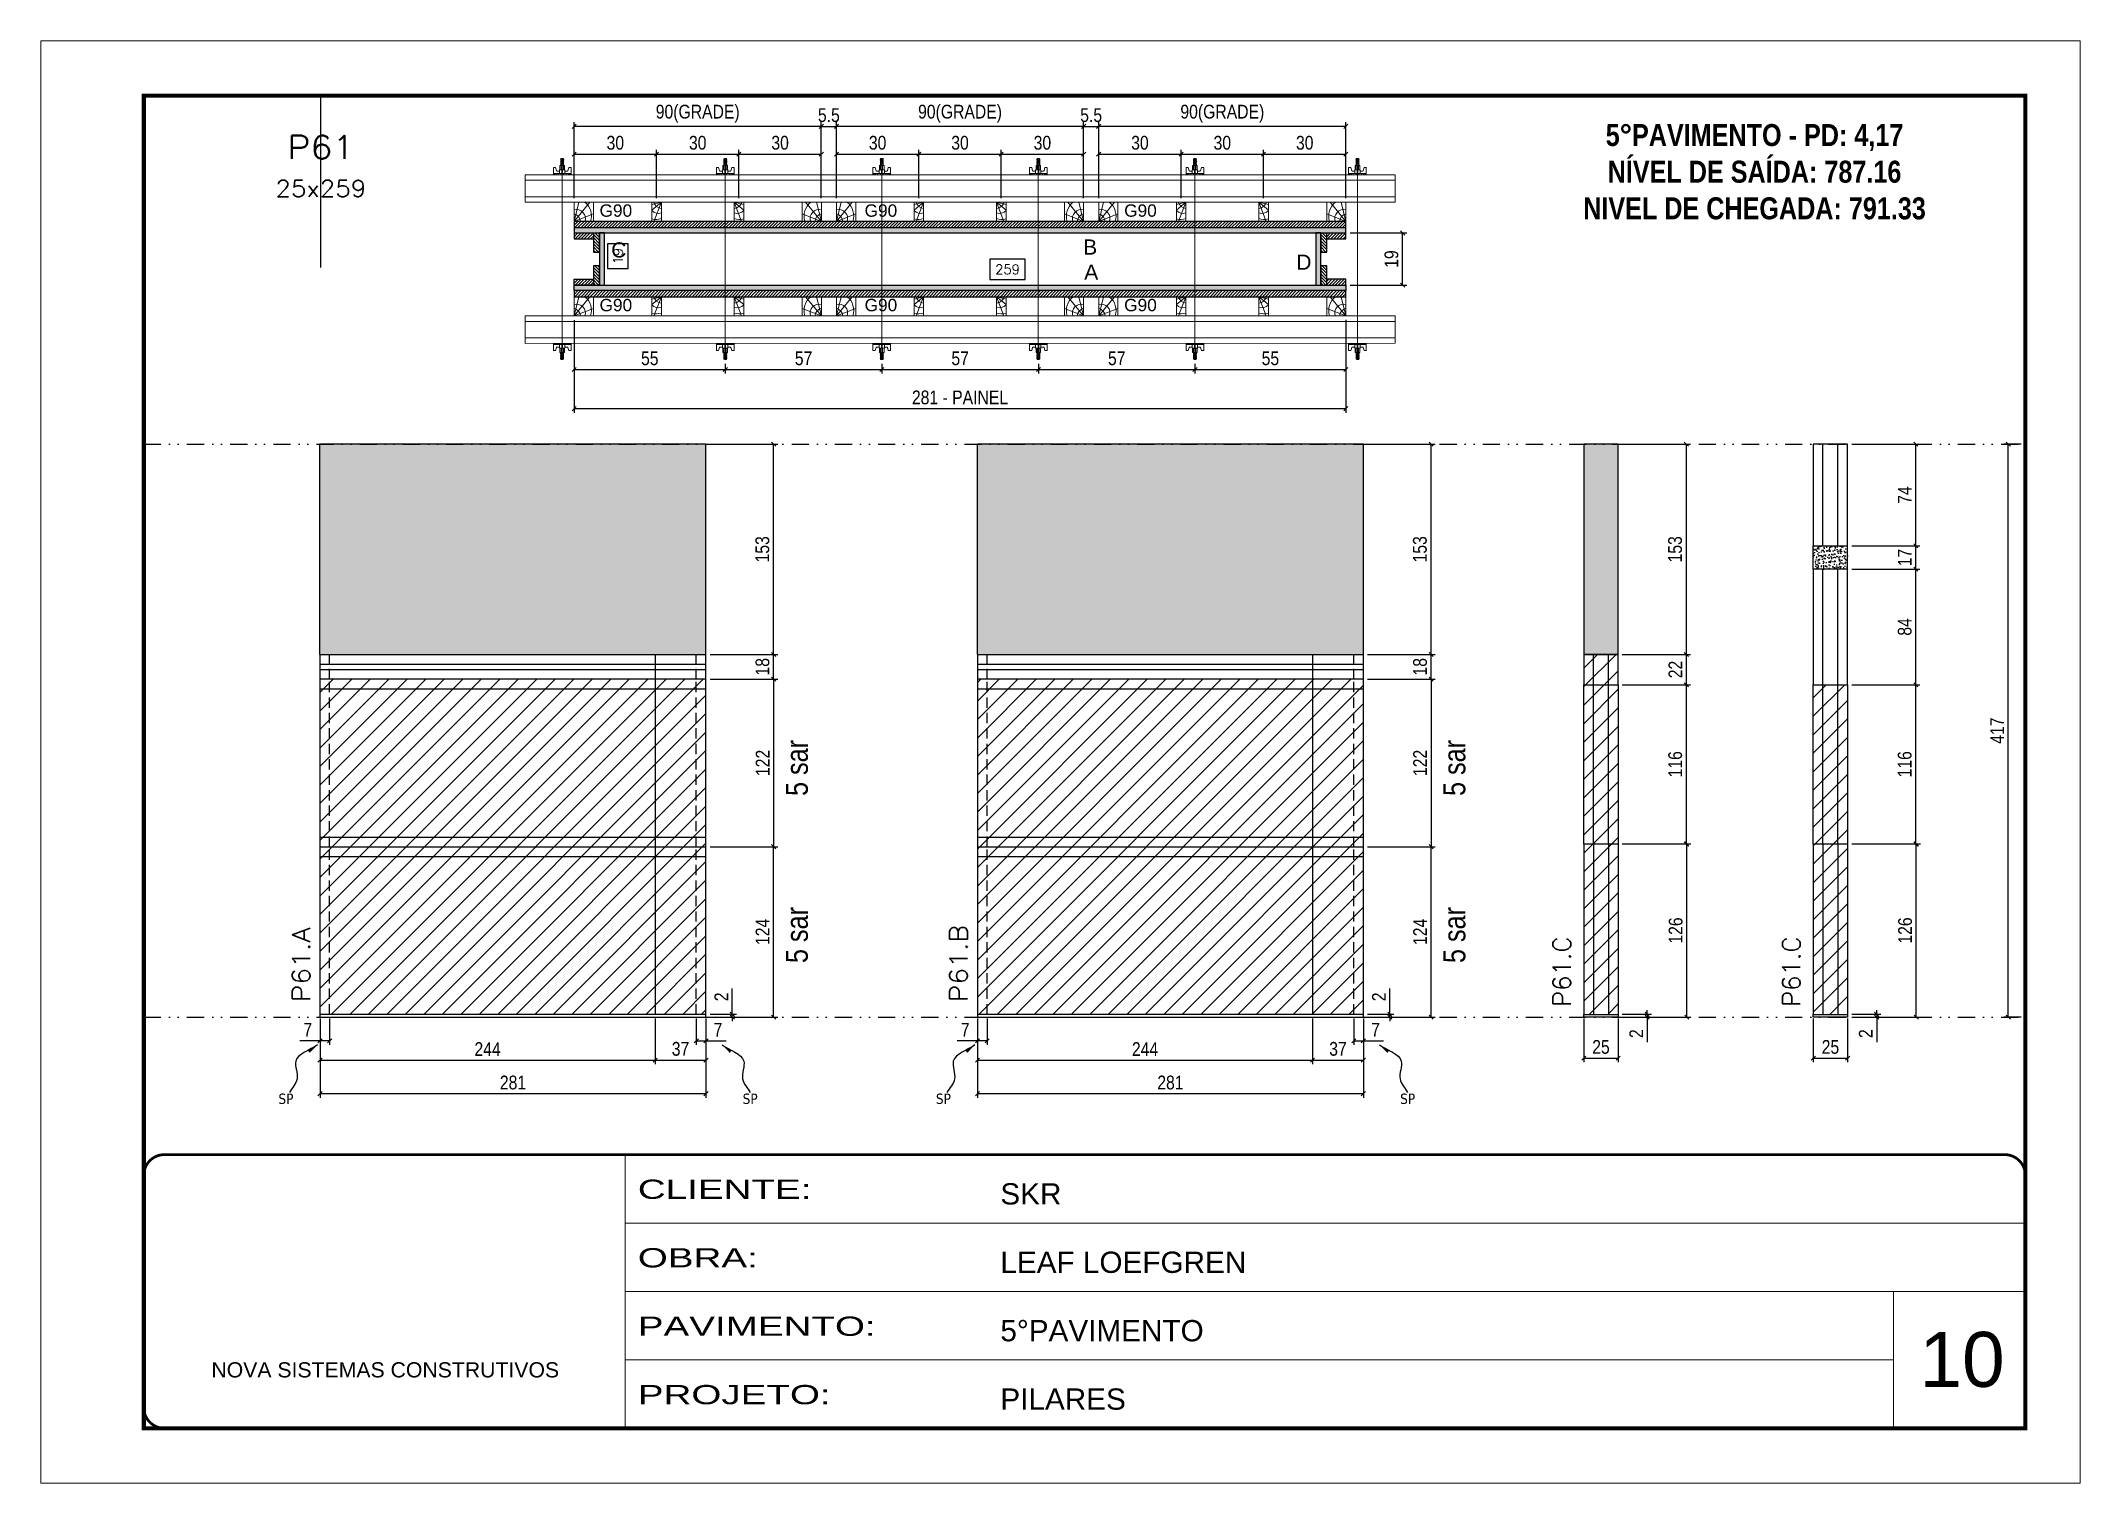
# Model space of a CAD drawing. Extents: x 14400 to 27878, y -21631 to 6985.
# Drawn here: x 16012 to 17497, y 3638 to 4688 of the extents above; entities that cross this region are included whole.
import ezdxf
from ezdxf.enums import TextEntityAlignment as Align

# ---------------------------------------------------------------- set-up
doc = ezdxf.new("R2010")
doc.units = 0
for name, pattern in [('CONTINUO', [0]), ('DASHED', [0.75, 0.5, -0.25]), ('DIVIDE2', [0.625, 0.25, -0.125, 0, -0.125, 0, -0.125]), ('HIDDEN', [0.375, 0.25, -0.125])]:
    doc.linetypes.add(name, pattern=pattern)
for name, color, linetype, lineweight in [('CARIMBO', 255, 'Continuous', 9), ('Folhas', 255, 'Continuous', 9), ('Hachura', 251, 'Continuous', 9), ('Madeira', 126, 'Continuous', 18), ('Perfil Metálico', 224, 'Continuous', 18), ('SARRAFO DE PRESSAO', 251, 'DASHED', 9), ('Texto Seção', 7, 'Continuous', 15)]:
    doc.layers.add(name, color=color, linetype=linetype, lineweight=lineweight)
for name, color, linetype in [('CHAPA', 1, 'Continuous'), ('COTA', 241, 'Continuous'), ('MEIO_PONT', 93, 'Continuous'), ('NOMENCLATURA', 7, 'Continuous'), ('Nível', 160, 'Continuous'), ('Painéis', 200, 'Continuous'), ('SARR_2.2x7', 40, 'Continuous'), ('SARRAFO', 251, 'Continuous'), ('Sarrafo de Pressão', 42, 'HIDDEN'), ('texto', 7, 'Continuous'), ('Texto de Titulo', 7, 'Continuous'), ('Texto Qtd Sarr', 242, 'Continuous'), ('TEXTO_GERAL', 7, 'Continuous')]:
    doc.layers.add(name, color=color, linetype=linetype)
doc.styles.add('ARIAL', font='arial.ttf')
doc.styles.add('ARIAL_NARROW', font='ARIALN.TTF', dxfattribs={"height": 0.2})
doc.styles.add('COTA TECNICA', font='techl___.ttf', dxfattribs={"height": 10})
doc.styles.add('COTA TECNICA 2X', font='techl___.ttf', dxfattribs={"height": 10})
doc.styles.add('COTA TECNICA-50', font='techl___.ttf', dxfattribs={"height": 10})
doc.styles.add('REGUA-120', font='ROMANS.shx', dxfattribs={"height": 15})
doc.styles.add('ROMANC', font='techb___.ttf', dxfattribs={"height": 2.5})
doc.styles.add('ROMANS', font='romans.shx')
doc.styles.add('SANSSERIF', font='sas_____.pfb')
doc.styles.get("Standard").update_dxf_attribs({"font": 'arial.ttf'})
doc.styles.add('Tecnologia', font='')
doc.styles.get('Tecnologia').set_extended_font_data('Forgotten Futurist')
doc.dimstyles.new('COTA PAINEL-50', dxfattribs={"dimtxt": 10, "dimasz": 3, "dimexe": 3, "dimexo": 3, "dimgap": 3, "dimtad": 1, "dimdec": 1, "dimzin": 12, "dimdsep": 46, "dimtxsty": 'COTA TECNICA-50', "dimblk1": 'OBLIQUE', "dimblk2": 'OBLIQUE', "dimsah": 1, "dimcen": 0.9, "dimclrd": 4, "dimclre": 4, "dimclrt": 240, "dimadec": 1, "dimazin": 3, "dimtfac": 1, "dimtdec": 1, "dimtmove": 0, "dimatfit": 3, "dimfxl": 1, "dimtolj": 1, "dimtzin": 12, "dimarcsym": 0})
doc.dimstyles.new('PAINEL', dxfattribs={"dimtxt": 10, "dimasz": 3, "dimexe": 3, "dimexo": 3, "dimgap": 3, "dimtad": 1, "dimdec": 1, "dimzin": 12, "dimdsep": 46, "dimtxsty": 'COTA TECNICA', "dimblk1": 'OBLIQUE', "dimblk2": 'OBLIQUE', "dimsah": 1, "dimcen": 0.9, "dimclrd": 4, "dimclre": 4, "dimclrt": 240, "dimadec": 1, "dimazin": 3, "dimtfac": 1, "dimtdec": 1, "dimtmove": 0, "dimatfit": 3, "dimfxl": 1, "dimtolj": 1, "dimtzin": 12, "dimarcsym": 0})
doc.dimstyles.new('SECAO PILAR', dxfattribs={"dimtxt": 10, "dimasz": 3, "dimexe": 3, "dimexo": 3, "dimgap": 3, "dimtad": 1, "dimdec": 1, "dimlfac": 0.5, "dimzin": 12, "dimdsep": 46, "dimtxsty": 'COTA TECNICA 2X', "dimblk1": 'OBLIQUE', "dimblk2": 'OBLIQUE', "dimsah": 1, "dimcen": 0.9, "dimclrd": 256, "dimclre": 256, "dimclrt": 256, "dimadec": 1, "dimazin": 3, "dimtfac": 1, "dimtdec": 1, "dimtmove": 0, "dimatfit": 3, "dimfxl": 1, "dimtolj": 1, "dimtzin": 12, "dimarcsym": 0})
doc.dimstyles.new('SECÇÃO 2', dxfattribs={"dimtxt": 7, "dimasz": 6, "dimexe": 0.18, "dimexo": 2, "dimgap": -4, "dimtad": 3, "dimdec": 1, "dimlfac": 0.5, "dimzin": 12, "dimdsep": 46, "dimtxsty": 'ROMANS', "dimblk": 'ARCHTICK', "dimcen": 0.09, "dimse1": 1, "dimse2": 1, "dimsd1": 1, "dimsd2": 1, "dimclrd": 180, "dimclre": 5, "dimclrt": 1, "dimadec": 0, "dimazin": 3, "dimtfac": 1, "dimtdec": 1, "dimtofl": 0, "dimtmove": 0, "dimatfit": 3, "dimldrblk": 'ARCHTICK', "dimfxl": 1, "dimtolj": 1, "dimtzin": 0, "dimarcsym": 0})
doc.dimstyles.get("Standard").update_dxf_attribs({"dimtxt": 0.18, "dimasz": 0.18, "dimexe": 0.18, "dimexo": 0.0625, "dimgap": 0.09, "dimtad": 0, "dimtih": 1, "dimtoh": 1, "dimdec": 4, "dimzin": 0, "dimdsep": 46, "dimtxsty": 'Standard', "dimcen": 0.09, "dimadec": 0, "dimazin": 0, "dimtfac": 1, "dimtdec": 4, "dimtofl": 0, "dimtmove": 0, "dimatfit": 3, "dimfxl": 1, "dimtolj": 1, "dimtzin": 0, "dimarcsym": 0})
pattern_1 = [(225, (7276.3689, -18381.7016), (1.12253202, -1.12253202), [])]

msp = doc.modelspace()

# ---------------------------------------------------------------- texts
at = {"layer": 'CARIMBO', "style": 'ARIAL'}
msp.add_text('10', height=40, dxfattribs=at).set_placement((17379.83, 3707.72))
at = {"layer": 'NOMENCLATURA', "style": 'ARIAL_NARROW'}
for p in [(16570.5, 4137.86), (17049.25, 4137.86), (16570.5, 4016.22), (17049.25, 4016.22)]:
    msp.add_text('5 sar', height=16, rotation=90, dxfattribs=at).set_placement(p)
at = {"layer": 'NOMENCLATURA', "color": 2, "insert": (17259.81, 4653.64), "char_height": 16, "attachment_point": 2, "style": 'ROMANC'}
msp.add_mtext_dynamic_manual_height_columns('\\P5°PAVIMENTO - PD: 4,17\\PNÍVEL DE SAÍDA: 787.16\\PNIVEL DE CHEGADA: 791.33', width=432.3511, gutter_width=1, heights=[0], dxfattribs=at)
at = {"layer": 'texto', "color": 0, "char_height": 7.5, "attachment_point": 5}
for insert in [(16190.48, 3917.37), (16528.5, 3917.37), (16669.23, 3917.37), (17007.25, 3917.37)]:
    msp.add_mtext('{\\fTahoma|b0|i0|c0|p34;\\C4;SP}', dxfattribs=dict(at, insert=insert))
at = {"layer": 'Texto Seção', "style": 'REGUA-120', "width": 1.1}
for s, p in [('P61.A', (16208.01, 3987.62)), ('P61.B', (16686.76, 3987.62))]:
    msp.add_text(s, height=13, rotation=90, dxfattribs=at).set_placement(p)
at = {"layer": 'Texto Seção', "char_height": 13, "width": 370.6998, "attachment_point": 7, "rotation": 90, "style": 'REGUA-120'}
for insert in [(17126.07, 3984.27), (17293.15, 3984.27)]:
    msp.add_mtext('P61.C', dxfattribs=dict(at, insert=insert))
at = {"layer": 'TEXTO_GERAL', "color": 0, "linetype": 'Continuous', "style": 'SANSSERIF'}
for p in [(16418.82, 4564), (16611.82, 4564), (16800.82, 4564), (16418.82, 4495.2), (16611.82, 4495.2), (16800.82, 4495.2)]:
    msp.add_text('G90', height=9, dxfattribs=at).set_placement(p, align=Align.MIDDLE_LEFT)
at = {"layer": 'TEXTO_GERAL', "style": 'ARIAL'}
for s, p in [('C', (16432.83, 4535.36)), ('B', (16776.08, 4537.46)), ('D', (16931.68, 4526.43)), ('A', (16776.83, 4519.23))]:
    msp.add_text(s, height=11, dxfattribs=at).set_placement(p, align=Align.MIDDLE_CENTER)

# ---------------------------------------------------------------- blocks, each defined once
blk = doc.blocks.new('9999999999')
at = {"color": 30, "linetype": 'CONTINUO'}
for p, q in [((98564.6, 34230.2), (98564.6, 34429.4)), ((98564.6, 34379.6), (99584, 34379.6)), ((98564.6, 34329.8), (99488, 34329.8)), ((99584, 34329.8), (99488, 34329.8)), ((99488, 34329.8), (99488, 34230.2)), ((98564.6, 34280), (99488, 34280))]:
    blk.add_line(p, q, dxfattribs=at)
at = {"color": 30, "linetype": 'CONTINUO', "const_width": 2}
blk.add_lwpolyline([(99584, 34230.2), (99584, 34414.4, 0.414214), (99569, 34429.4), (98229, 34429.4, 0.414214), (98214, 34414.4), (98214, 34245.2, 0.414214), (98229, 34230.2), (99584, 34230.2)], format="xyb", dxfattribs=at)
at = {"layer": 'Folhas'}
blk.add_lwpolyline([(98139, 34190.2), (99624, 34190.2), (99624, 35240.2), (98139, 35240.2)], close=True, dxfattribs=at)
at = {"layer": 'Folhas', "color": 30, "const_width": 3}
blk.add_lwpolyline([(98214, 34230.2), (99584, 34230.2), (99584, 35200.2), (98214, 35200.2)], close=True, dxfattribs=at)
at = {"color": 7, "linetype": 'Continuous', "ltscale": 5, "style": 'ARIAL'}
for s, height, p in [('SKR', 15.48, (98837.7, 34393.1)), ('LEAF LOEFGREN', 15.483, (98837.7, 34343.3)), ('5°PAVIMENTO', 15.483, (98837.7, 34293.5)), ('NOVA SISTEMAS CONSTRUTIVOS', 11.059, (98263.2, 34267.2)), ('PILARES', 15.48, (98837.7, 34243.7))]:
    blk.add_text(s, height=height, dxfattribs=at).set_placement(p)
at = {"layer": 'Folhas', "color": 7, "style": 'Tecnologia', "width": 1.5}
for s, p in [('CLIENTE:', (98573.7, 34397.2)), ('OBRA:', (98573.7, 34347.3)), ('PAVIMENTO:', (98573.7, 34297.5)), ('PROJETO:', (98573.7, 34247.7))]:
    blk.add_text(s, height=14, dxfattribs=at).set_placement(p)
blk = doc.blocks.new('*D1956')
at = {"layer": 'COTA', "color": 180, "lineweight": -2, "transparency": 16777216}
for p, q in [((16439.7, 4539.8), (16424.7, 4539.8)), ((16424.7, 4539.8), (16424.7, 4521.8)), ((16439.7, 4521.8), (16439.7, 4539.8)), ((16424.7, 4521.8), (16439.7, 4521.8))]:
    blk.add_line(p, q, dxfattribs=at)
at = {"layer": 'Defpoints', "color": 0, "transparency": 16777216}
for p in [(16439.6, 4547.7), (16439.6, 4509.7), (16443.7, 4509.7)]:
    blk.add_point(p, dxfattribs=at)
at = {"layer": 'COTA', "color": 1, "transparency": 16777216, "insert": (16432.2, 4530.8), "char_height": 7, "attachment_point": 5, "rotation": 90, "style": 'ROMANS'}
blk.add_mtext('\\A1;19', dxfattribs=at)
blk = doc.blocks.new('_ArchTick')
at = {"color": 0, "linetype": 'ByBlock', "const_width": 0.15}
blk.add_lwpolyline([(-0.5, -0.5), (0.5, 0.5)], dxfattribs=at)
blk = doc.blocks.new('*D1957')
at = {"layer": 'COTA', "color": 180, "lineweight": -2, "transparency": 16777216}
for p, q in [((16728.7, 4528.7), (16703, 4528.7)), ((16703, 4528.7), (16703, 4513.7)), ((16728.7, 4513.7), (16728.7, 4528.7)), ((16703, 4513.7), (16728.7, 4513.7))]:
    blk.add_line(p, q, dxfattribs=at)
at = {"layer": 'Defpoints', "color": 0, "transparency": 16777216}
for p in [(16422.3, 4509.7), (16940.3, 4509.7), (16940.3, 4509.7)]:
    blk.add_point(p, dxfattribs=at)
at = {"layer": 'COTA', "color": 1, "transparency": 16777216, "insert": (16715.9, 4521.2), "char_height": 7, "attachment_point": 5, "style": 'ROMANS'}
blk.add_mtext('\\A1;259', dxfattribs=at)
blk = doc.blocks.new('_Oblique')
at = {"color": 0, "linetype": 'ByBlock', "lineweight": -2}
blk.add_line((-0.5, -0.5), (0.5, 0.5), dxfattribs=at)
blk = doc.blocks.new('*D1958')
at = {"layer": 'COTA', "lineweight": -2, "transparency": 16777216}
for p, q in [((16400.3, 4484.3), (16400.3, 4416.8)), ((16962.3, 4484.4), (16962.3, 4416.8)), ((16400.3, 4419.8), (16962.3, 4419.8))]:
    blk.add_line(p, q, dxfattribs=at)
at = {"layer": 'Defpoints', "color": 0, "transparency": 16777216}
for p in [(16400.3, 4487.3), (16962.3, 4487.4), (16962.3, 4419.8)]:
    blk.add_point(p, dxfattribs=at)
at = {"layer": 'COTA', "lineweight": -2, "transparency": 16777216, "xscale": 3, "yscale": 3, "zscale": 3, "rotation": 180}
blk.add_blockref('_Oblique', (16400.3, 4419.8), dxfattribs=at)
at = {"layer": 'COTA', "lineweight": -2, "transparency": 16777216, "xscale": 3, "yscale": 3, "zscale": 3}
blk.add_blockref('_Oblique', (16962.3, 4419.8), dxfattribs=at)
at = {"layer": 'COTA', "transparency": 16777216, "insert": (16681.3, 4427.9), "char_height": 10, "attachment_point": 5, "style": 'COTA TECNICA 2X'}
blk.add_mtext('\\A1;281 - PAINEL', dxfattribs=at)
blk = doc.blocks.new('*D1959')
at = {"layer": 'COTA', "lineweight": -2, "transparency": 16777216}
for p, q in [((16400.3, 4484.3), (16400.3, 4445.3)), ((16400.3, 4448.3), (16510.4, 4448.3)), ((16510.4, 4452.5), (16510.4, 4445.3))]:
    blk.add_line(p, q, dxfattribs=at)
at = {"layer": 'Defpoints', "color": 0, "transparency": 16777216}
for p in [(16400.3, 4487.3), (16510.4, 4455.5), (16510.4, 4448.3)]:
    blk.add_point(p, dxfattribs=at)
at = {"layer": 'COTA', "lineweight": -2, "transparency": 16777216, "xscale": 3, "yscale": 3, "zscale": 3, "rotation": 180}
blk.add_blockref('_Oblique', (16400.3, 4448.3), dxfattribs=at)
at = {"layer": 'COTA', "lineweight": -2, "transparency": 16777216, "xscale": 3, "yscale": 3, "zscale": 3}
blk.add_blockref('_Oblique', (16510.4, 4448.3), dxfattribs=at)
at = {"layer": 'COTA', "transparency": 16777216, "insert": (16455.4, 4456.4), "char_height": 10, "attachment_point": 5, "style": 'COTA TECNICA 2X'}
blk.add_mtext('\\A1;55', dxfattribs=at)
blk = doc.blocks.new('C')
at = {"layer": 'Hachura', "color": 0}
for p, q in [((0, 3.22), (0, -3.22)), ((0.45, 3.22), (0, 3.22)), ((0.46, 3.16), (0, 3.16)), ((0.46, 3.05), (0, 3.05)), ((0.46, 2.88), (0, 2.88)), ((0, 2.75), (0, -1.16)), ((0.46, 2.65), (0, 2.65)), ((0.46, 2.23), (0, 2.23)), ((0.46, 1.51), (0, 1.51)), ((0.39, 0.49), (0.17, 0.49)), ((0.45, -3.23), (0.45, 3.22)), ((0.45, 3.22), (2.58, 3.22)), ((1.74, 0.97), (0.45, 0.97)), ((1.45, 0.1), (0.45, 0.1)), ((1.35, 1.94), (1.35, 0.96)), ((2.58, 2.39), (1.47, 2.09)), ((1.74, -0.97), (1.74, 0.97)), ((1.74, 0.97), (1.74, 0.84)), ((1.74, 0.97), (1.74, 0.84)), ((1.74, 0.84), (3.35, 0.84)), ((3.35, 0.45), (1.74, 0.45)), ((2.58, 3.22), (2.58, 2.39)), ((3.32, 0.84), (3.32, -0.84)), ((3.35, 0.84), (3.35, -0.84)), ((3.68, 0.45), (3.35, 0.45)), ((3.84, -0.52), (3.35, 0.45)), ((3.35, 0.06), (3.67, -0.57)), ((3.68, 0.45), (4.16, -0.52)), ((3.72, 0.5), (4.25, -0.57)), ((4.37, -0.55), (3.83, 0.53)), ((4.15, 0.45), (3.93, 0.45)), ((4.42, -0.52), (3.93, 0.45)), ((4.15, 0.45), (4.26, 0.45)), ((4.26, 0.45), (4.74, -0.52)), ((4.3, 0.5), (4.83, -0.57)), ((4.95, -0.55), (4.41, 0.53)), ((4.51, 0.45), (4.84, 0.45)), ((5, -0.52), (4.51, 0.45)), ((4.84, 0.45), (5.32, -0.52)), ((4.88, 0.5), (5.41, -0.57)), ((5.53, -0.55), (4.99, 0.53)), ((5.58, -0.52), (5.09, 0.45)), ((5.42, 0.45), (5.09, 0.45)), ((5.58, -0.52), (5.09, 0.45)), ((5.42, 0.45), (5.74, -0.19)), ((5.46, 0.5), (5.74, -0.07)), ((5.74, 0.19), (5.57, 0.53)), ((5.74, 0.32), (5.68, 0.45)), ((5.68, 0.45), (5.74, 0.45)), ((5.74, 0.45), (5.9, 0.29)), ((5.74, 0.45), (5.74, -0.52)), ((5.9, -0.36), (5.9, 0.29)), ((0.45, 0), (0, 0)), ((0.46, -1.52), (0, -1.52)), ((0.46, -2.23), (0, -2.23)), ((0.46, -2.65), (0, -2.65)), ((0.46, -2.88), (0, -2.88)), ((0.46, -3.05), (0, -3.05)), ((0.46, -3.16), (0, -3.16)), ((0, -3.22), (2.57, -3.22)), ((0.08, -0.48), (0.29, -0.48)), ((0.29, -0.48), (0.4, -0.48)), ((0.45, 0), (0.45, -0.97)), ((0.45, -0.16), (1.45, -0.16)), ((0.45, -0.65), (0.45, -0.32)), ((0.45, -3.23), (0.45, -0.65)), ((0.45, -0.97), (1.74, -0.97)), ((1.35, -1.94), (1.35, -0.97)), ((2.58, -2.39), (1.47, -2.1)), ((3.35, -0.32), (1.74, -0.32)), ((3.35, -0.84), (1.74, -0.84)), ((2.58, -3.23), (2.58, -2.39)), ((3.35, -0.07), (3.58, -0.52)), ((3.35, -0.52), (3.58, -0.52)), ((3.84, -0.52), (4.16, -0.52)), ((4.42, -0.52), (4.74, -0.52)), ((4.63, -0.52), (4.74, -0.52)), ((5, -0.52), (5.32, -0.52)), ((5.58, -0.52), (5.74, -0.52)), ((5.74, -0.52), (5.9, -0.36)), ((5.74, -0.52), (5.74, -0.52))]:
    blk.add_line(p, q, dxfattribs=at)
for centre, radius, start, end in [((1.52, 1.94), 0.161, 104.74356, 180), ((1.44, -0.03), 0.129, 272.69497, 87.30503), ((3.81, 0.39), 0.143, 25.56881, 154.43119), ((4.39, 0.39), 0.143, 25.56881, 154.43119), ((4.97, 0.39), 0.143, 25.56881, 154.43119), ((5.55, 0.39), 0.143, 25.56881, 154.43119), ((0.17, -0.37), 0.174, 221.74404, 317.85924), ((1.52, -1.94), 0.161, 180, 255.25644), ((3.71, -0.4), 0.174, 222.14076, 318.25596), ((4.29, -0.4), 0.174, 222.14076, 318.25596), ((4.87, -0.4), 0.174, 222.14076, 318.25596), ((5.45, -0.4), 0.174, 222.14076, 318.25596), ((5.61, -0.4), 0.174, 317.85924, 318.25596)]:
    blk.add_arc(centre, radius, start, end, dxfattribs=at)
blk = doc.blocks.new('*D1960')
at = {"layer": 'COTA', "lineweight": -2, "transparency": 16777216}
for p, q in [((16738.4, 4452.5), (16738.4, 4445.3)), ((16738.4, 4448.3), (16852.4, 4448.3)), ((16852.4, 4452.5), (16852.4, 4445.3))]:
    blk.add_line(p, q, dxfattribs=at)
at = {"layer": 'Defpoints', "color": 0, "transparency": 16777216}
for p in [(16738.4, 4455.5), (16852.4, 4455.5), (16852.4, 4448.3)]:
    blk.add_point(p, dxfattribs=at)
at = {"layer": 'COTA', "lineweight": -2, "transparency": 16777216, "xscale": 3, "yscale": 3, "zscale": 3, "rotation": 180}
blk.add_blockref('_Oblique', (16738.4, 4448.3), dxfattribs=at)
at = {"layer": 'COTA', "lineweight": -2, "transparency": 16777216, "xscale": 3, "yscale": 3, "zscale": 3}
blk.add_blockref('_Oblique', (16852.4, 4448.3), dxfattribs=at)
at = {"layer": 'COTA', "transparency": 16777216, "insert": (16795.4, 4456.4), "char_height": 10, "attachment_point": 5, "style": 'COTA TECNICA 2X'}
blk.add_mtext('\\A1;57', dxfattribs=at)
blk = doc.blocks.new('*D1961')
at = {"layer": 'COTA', "lineweight": -2, "transparency": 16777216}
for p, q in [((16965.3, 4547.7), (17006.6, 4547.7)), ((17003.6, 4509.7), (17003.6, 4547.7)), ((16965.3, 4509.7), (17006.6, 4509.7))]:
    blk.add_line(p, q, dxfattribs=at)
at = {"layer": 'Defpoints', "color": 0, "transparency": 16777216}
for p in [(16962.3, 4547.7), (17003.6, 4547.7), (16962.3, 4509.7)]:
    blk.add_point(p, dxfattribs=at)
at = {"layer": 'COTA', "lineweight": -2, "transparency": 16777216, "xscale": 3, "yscale": 3, "zscale": 3}
for p, rotation in [((17003.6, 4547.7), 90), ((17003.6, 4509.7), 270)]:
    blk.add_blockref('_Oblique', p, dxfattribs=dict(at, rotation=rotation))
at = {"layer": 'COTA', "transparency": 16777216, "insert": (16995.5, 4528.7), "char_height": 10, "attachment_point": 5, "rotation": 90, "style": 'COTA TECNICA 2X'}
blk.add_mtext('\\A1;19', dxfattribs=at)
blk = doc.blocks.new('*D1962')
at = {"layer": 'COTA', "lineweight": -2, "transparency": 16777216}
for p, q in [((16510.4, 4452.5), (16510.4, 4445.3)), ((16510.4, 4448.3), (16624.4, 4448.3)), ((16624.4, 4452.5), (16624.4, 4445.3))]:
    blk.add_line(p, q, dxfattribs=at)
at = {"layer": 'Defpoints', "color": 0, "transparency": 16777216}
for p in [(16510.4, 4455.5), (16624.4, 4455.5), (16624.4, 4448.3)]:
    blk.add_point(p, dxfattribs=at)
at = {"layer": 'COTA', "lineweight": -2, "transparency": 16777216, "xscale": 3, "yscale": 3, "zscale": 3, "rotation": 180}
blk.add_blockref('_Oblique', (16510.4, 4448.3), dxfattribs=at)
at = {"layer": 'COTA', "lineweight": -2, "transparency": 16777216, "xscale": 3, "yscale": 3, "zscale": 3}
blk.add_blockref('_Oblique', (16624.4, 4448.3), dxfattribs=at)
at = {"layer": 'COTA', "transparency": 16777216, "insert": (16567.4, 4456.4), "char_height": 10, "attachment_point": 5, "style": 'COTA TECNICA 2X'}
blk.add_mtext('\\A1;57', dxfattribs=at)
blk = doc.blocks.new('*D1963')
at = {"layer": 'COTA', "lineweight": -2, "transparency": 16777216}
for p, q in [((16962.3, 4484.3), (16962.3, 4445.3)), ((16852.4, 4452.5), (16852.4, 4445.3)), ((16852.4, 4448.3), (16962.3, 4448.3))]:
    blk.add_line(p, q, dxfattribs=at)
at = {"layer": 'Defpoints', "color": 0, "transparency": 16777216}
for p in [(16962.3, 4487.3), (16852.4, 4455.5), (16962.3, 4448.3)]:
    blk.add_point(p, dxfattribs=at)
at = {"layer": 'COTA', "lineweight": -2, "transparency": 16777216, "xscale": 3, "yscale": 3, "zscale": 3, "rotation": 180}
blk.add_blockref('_Oblique', (16852.4, 4448.3), dxfattribs=at)
at = {"layer": 'COTA', "lineweight": -2, "transparency": 16777216, "xscale": 3, "yscale": 3, "zscale": 3}
blk.add_blockref('_Oblique', (16962.3, 4448.3), dxfattribs=at)
at = {"layer": 'COTA', "transparency": 16777216, "insert": (16907.3, 4456.4), "char_height": 10, "attachment_point": 5, "style": 'COTA TECNICA 2X'}
blk.add_mtext('\\A1;55', dxfattribs=at)
blk = doc.blocks.new('*D1964')
at = {"layer": 'COTA', "lineweight": -2, "transparency": 16777216}
for p, q in [((16624.4, 4452.5), (16624.4, 4445.3)), ((16624.4, 4448.3), (16738.4, 4448.3)), ((16738.4, 4452.5), (16738.4, 4445.3))]:
    blk.add_line(p, q, dxfattribs=at)
at = {"layer": 'Defpoints', "color": 0, "transparency": 16777216}
for p in [(16624.4, 4455.5), (16738.4, 4455.5), (16738.4, 4448.3)]:
    blk.add_point(p, dxfattribs=at)
at = {"layer": 'COTA', "lineweight": -2, "transparency": 16777216, "xscale": 3, "yscale": 3, "zscale": 3, "rotation": 180}
blk.add_blockref('_Oblique', (16624.4, 4448.3), dxfattribs=at)
at = {"layer": 'COTA', "lineweight": -2, "transparency": 16777216, "xscale": 3, "yscale": 3, "zscale": 3}
blk.add_blockref('_Oblique', (16738.4, 4448.3), dxfattribs=at)
at = {"layer": 'COTA', "transparency": 16777216, "insert": (16681.4, 4456.4), "char_height": 10, "attachment_point": 5, "style": 'COTA TECNICA 2X'}
blk.add_mtext('\\A1;57', dxfattribs=at)
blk = doc.blocks.new('titulo1')
at = {"layer": 'Defpoints', "color": 252, "linetype": 'HIDDEN', "ltscale": 2}
blk.add_line((0, 0), (0, 125), dxfattribs=at)
at = {"layer": 'Defpoints', "style": 'ROMANS', "oblique": 15}
blk.add_attdef('FOLHA', text='', height=10, dxfattribs=at).set_placement((0, 15.6), align=Align.MIDDLE_CENTER)
at = {"layer": 'Texto Qtd Sarr', "color": 3, "style": 'ROMANS', "oblique": 15}
for tag, height, p in [('TITULO', 17, (0, 71.4)), ('SEÇÃO', 12, (0, 41.5))]:
    blk.add_attdef(tag, text='', height=height, dxfattribs=at).set_placement(p, align=Align.MIDDLE_CENTER)
blk = doc.blocks.new('*D1965')
at = {"layer": 'COTA', "color": 4, "lineweight": -2, "transparency": 16777216}
for p, q in [((16215.3, 3975.9), (16215.3, 3918.1)), ((16496.3, 3975.9), (16496.3, 3918.1)), ((16496.3, 3921.1), (16215.3, 3921.1))]:
    blk.add_line(p, q, dxfattribs=at)
at = {"layer": 'Defpoints', "color": 0, "transparency": 16777216}
for p in [(16215.3, 3978.9), (16496.3, 3978.9), (16215.3, 3921.1)]:
    blk.add_point(p, dxfattribs=at)
at = {"layer": 'COTA', "color": 4, "lineweight": -2, "transparency": 16777216, "xscale": 3, "yscale": 3, "zscale": 3, "rotation": 180}
blk.add_blockref('_Oblique', (16215.3, 3921.1), dxfattribs=at)
at = {"layer": 'COTA', "color": 4, "lineweight": -2, "transparency": 16777216, "xscale": 3, "yscale": 3, "zscale": 3}
blk.add_blockref('_Oblique', (16496.3, 3921.1), dxfattribs=at)
at = {"layer": 'COTA', "color": 240, "transparency": 16777216, "insert": (16355.8, 3929.2), "char_height": 10, "attachment_point": 5, "style": 'COTA TECNICA'}
blk.add_mtext('\\A1;281', dxfattribs=at)
blk = doc.blocks.new('*D1966')
at = {"layer": 'COTA', "color": 4, "lineweight": -2, "transparency": 16777216}
for p, q in [((16489.3, 3975.9), (16489.3, 3956.6)), ((16496.3, 3973.9), (16496.3, 3956.6)), ((16489.3, 3959.6), (16496.3, 3959.6)), ((16496.3, 3959.6), (16511, 3959.6))]:
    blk.add_line(p, q, dxfattribs=at)
at = {"layer": 'Defpoints', "color": 0, "transparency": 16777216}
for p in [(16489.3, 3978.9), (16496.3, 3976.9), (16496.3, 3959.6)]:
    blk.add_point(p, dxfattribs=at)
at = {"layer": 'COTA', "color": 4, "lineweight": -2, "transparency": 16777216, "xscale": 3, "yscale": 3, "zscale": 3, "rotation": 180}
blk.add_blockref('_Oblique', (16489.3, 3959.6), dxfattribs=at)
at = {"layer": 'COTA', "color": 4, "lineweight": -2, "transparency": 16777216, "xscale": 3, "yscale": 3, "zscale": 3}
blk.add_blockref('_Oblique', (16496.3, 3959.6), dxfattribs=at)
at = {"layer": 'COTA', "color": 240, "transparency": 16777216, "insert": (16505.1, 3967.7), "char_height": 10, "attachment_point": 5, "style": 'COTA TECNICA-50'}
blk.add_mtext('\\A1;7', dxfattribs=at)
blk = doc.blocks.new('*D1967')
at = {"layer": 'COTA', "color": 4, "lineweight": -2, "transparency": 16777216}
for p, q in [((16215.3, 3973.9), (16215.3, 3956.6)), ((16222.3, 3975.9), (16222.3, 3956.6)), ((16215.3, 3959.6), (16200.5, 3959.6)), ((16222.3, 3959.6), (16215.3, 3959.6))]:
    blk.add_line(p, q, dxfattribs=at)
at = {"layer": 'Defpoints', "color": 0, "transparency": 16777216}
for p in [(16215.3, 3976.9), (16222.3, 3978.9), (16215.3, 3959.6)]:
    blk.add_point(p, dxfattribs=at)
at = {"layer": 'COTA', "color": 4, "lineweight": -2, "transparency": 16777216, "xscale": 3, "yscale": 3, "zscale": 3, "rotation": 180}
blk.add_blockref('_Oblique', (16215.3, 3959.6), dxfattribs=at)
at = {"layer": 'COTA', "color": 4, "lineweight": -2, "transparency": 16777216, "xscale": 3, "yscale": 3, "zscale": 3}
blk.add_blockref('_Oblique', (16222.3, 3959.6), dxfattribs=at)
at = {"layer": 'COTA', "color": 240, "transparency": 16777216, "insert": (16206.4, 3967.7), "char_height": 10, "attachment_point": 5, "style": 'COTA TECNICA-50'}
blk.add_mtext('\\A1;7', dxfattribs=at)
blk = doc.blocks.new('*D1968')
at = {"layer": 'COTA', "color": 4, "lineweight": -2, "transparency": 16777216}
for p, q in [((16515.5, 3978.9), (16515.5, 3997.7)), ((16499.3, 3978.9), (16518.5, 3978.9)), ((16499.3, 3976.9), (16518.5, 3976.9)), ((16515.5, 3976.9), (16515.5, 3978.9)), ((16515.5, 3976.9), (16515.5, 3973.9))]:
    blk.add_line(p, q, dxfattribs=at)
at = {"layer": 'Defpoints', "color": 0, "transparency": 16777216}
for p in [(16496.3, 3978.9), (16496.3, 3976.9), (16515.5, 3976.9)]:
    blk.add_point(p, dxfattribs=at)
at = {"layer": 'COTA', "color": 4, "lineweight": -2, "transparency": 16777216, "xscale": 3, "yscale": 3, "zscale": 3}
for p, rotation in [((16515.5, 3978.9), 270), ((16515.5, 3976.9), 90)]:
    blk.add_blockref('_Oblique', p, dxfattribs=dict(at, rotation=rotation))
at = {"layer": 'COTA', "color": 240, "transparency": 16777216, "insert": (16507.5, 3991.6), "char_height": 10, "attachment_point": 5, "rotation": 90, "style": 'COTA TECNICA-50'}
blk.add_mtext('\\A1;2', dxfattribs=at)
blk = doc.blocks.new('*D1969')
at = {"layer": 'COTA', "color": 4, "linetype": 'ByBlock', "lineweight": -2, "transparency": 16777216}
for p, q in [((16499.3, 4100.9), (16548.6, 4100.9)), ((16545.6, 3976.9), (16545.6, 4100.9)), ((16499.3, 3976.9), (16548.6, 3976.9))]:
    blk.add_line(p, q, dxfattribs=at)
at = {"layer": 'Defpoints', "color": 0, "linetype": 'ByBlock', "transparency": 16777216}
for p in [(16496.3, 4100.9), (16545.6, 4100.9), (16496.3, 3976.9)]:
    blk.add_point(p, dxfattribs=at)
at = {"layer": 'COTA', "color": 4, "linetype": 'ByBlock', "lineweight": -2, "transparency": 16777216, "xscale": 3, "yscale": 3, "zscale": 3}
for p, rotation in [((16545.6, 4100.9), 90), ((16545.6, 3976.9), 270)]:
    blk.add_blockref('_Oblique', p, dxfattribs=dict(at, rotation=rotation))
at = {"layer": 'COTA', "color": 240, "linetype": 'ByBlock', "transparency": 16777216, "insert": (16537.5, 4038.9), "char_height": 10, "attachment_point": 5, "rotation": 90, "style": 'COTA TECNICA'}
blk.add_mtext('\\A1;124', dxfattribs=at)
blk = doc.blocks.new('*D1970')
at = {"layer": 'COTA', "color": 4, "lineweight": -2, "transparency": 16777216}
for p, q in [((16499.3, 4222.9), (16548.6, 4222.9)), ((16545.6, 4222.9), (16545.6, 4100.9)), ((16499.3, 4100.9), (16548.6, 4100.9))]:
    blk.add_line(p, q, dxfattribs=at)
at = {"layer": 'Defpoints', "color": 0, "transparency": 16777216}
for p in [(16496.3, 4222.9), (16496.3, 4100.9), (16545.6, 4100.9)]:
    blk.add_point(p, dxfattribs=at)
at = {"layer": 'COTA', "color": 4, "lineweight": -2, "transparency": 16777216, "xscale": 3, "yscale": 3, "zscale": 3}
for p, rotation in [((16545.6, 4222.9), 90), ((16545.6, 4100.9), 270)]:
    blk.add_blockref('_Oblique', p, dxfattribs=dict(at, rotation=rotation))
at = {"layer": 'COTA', "color": 240, "transparency": 16777216, "insert": (16537.6, 4161.9), "char_height": 10, "attachment_point": 5, "rotation": 90, "style": 'COTA TECNICA'}
blk.add_mtext('\\A1;122', dxfattribs=at)
blk = doc.blocks.new('*D1971')
at = {"layer": 'COTA', "color": 4, "lineweight": -2, "transparency": 16777216}
for p, q in [((17135.5, 3975.9), (17135.5, 3944)), ((17160.5, 3975.9), (17160.5, 3944)), ((17135.5, 3947), (17160.5, 3947))]:
    blk.add_line(p, q, dxfattribs=at)
at = {"layer": 'Defpoints', "color": 0, "transparency": 16777216}
for p in [(17135.5, 3978.9), (17160.5, 3978.9), (17160.5, 3947)]:
    blk.add_point(p, dxfattribs=at)
at = {"layer": 'COTA', "color": 4, "lineweight": -2, "transparency": 16777216, "xscale": 3, "yscale": 3, "zscale": 3, "rotation": 180}
blk.add_blockref('_Oblique', (17135.5, 3947), dxfattribs=at)
at = {"layer": 'COTA', "color": 4, "lineweight": -2, "transparency": 16777216, "xscale": 3, "yscale": 3, "zscale": 3}
blk.add_blockref('_Oblique', (17160.5, 3947), dxfattribs=at)
at = {"layer": 'COTA', "color": 240, "transparency": 16777216, "insert": (17148, 3955.1), "char_height": 10, "attachment_point": 5, "style": 'COTA TECNICA'}
blk.add_mtext('\\A1;25', dxfattribs=at)
blk = doc.blocks.new('*D1972')
at = {"layer": 'COTA', "color": 4, "lineweight": -2, "transparency": 16777216}
for p, q in [((17181.7, 3978.9), (17181.7, 3981.9)), ((17163.5, 3978.9), (17184.7, 3978.9)), ((17163.5, 3976.9), (17184.7, 3976.9)), ((17181.7, 3978.9), (17181.7, 3976.9)), ((17181.7, 3976.9), (17181.7, 3958.7))]:
    blk.add_line(p, q, dxfattribs=at)
at = {"layer": 'Defpoints', "color": 0, "transparency": 16777216}
for p in [(17160.5, 3978.9), (17160.5, 3976.9), (17181.7, 3978.9)]:
    blk.add_point(p, dxfattribs=at)
at = {"layer": 'COTA', "color": 4, "lineweight": -2, "transparency": 16777216, "xscale": 3, "yscale": 3, "zscale": 3}
for p, rotation in [((17181.7, 3978.9), 270), ((17181.7, 3976.9), 90)]:
    blk.add_blockref('_Oblique', p, dxfattribs=dict(at, rotation=rotation))
at = {"layer": 'COTA', "color": 240, "transparency": 16777216, "insert": (17173.7, 3964.8), "char_height": 10, "attachment_point": 5, "rotation": 90, "style": 'COTA TECNICA-50'}
blk.add_mtext('\\A1;2', dxfattribs=at)
blk = doc.blocks.new('*D1973')
at = {"layer": 'COTA', "color": 4, "lineweight": -2, "transparency": 16777216}
for p, q in [((17163.5, 4102.9), (17213.5, 4102.9)), ((17210.5, 3976.9), (17210.5, 4102.9)), ((17163.5, 3976.9), (17213.5, 3976.9))]:
    blk.add_line(p, q, dxfattribs=at)
at = {"layer": 'Defpoints', "color": 0, "transparency": 16777216}
for p in [(17160.5, 4102.9), (17210.5, 4102.9), (17160.5, 3976.9)]:
    blk.add_point(p, dxfattribs=at)
at = {"layer": 'COTA', "color": 4, "lineweight": -2, "transparency": 16777216, "xscale": 3, "yscale": 3, "zscale": 3}
for p, rotation in [((17210.5, 4102.9), 90), ((17210.5, 3976.9), 270)]:
    blk.add_blockref('_Oblique', p, dxfattribs=dict(at, rotation=rotation))
at = {"layer": 'COTA', "color": 240, "transparency": 16777216, "insert": (17202.4, 4039.9), "char_height": 10, "attachment_point": 5, "rotation": 90, "style": 'COTA TECNICA-50'}
blk.add_mtext('\\A1;126', dxfattribs=at)
blk = doc.blocks.new('*D1974')
at = {"layer": 'COTA', "color": 4, "lineweight": -2, "transparency": 16777216}
for p, q in [((17163.5, 4393.9), (17213.2, 4393.9)), ((17210.2, 4240.9), (17210.2, 4393.9)), ((17163.5, 4240.9), (17213.2, 4240.9))]:
    blk.add_line(p, q, dxfattribs=at)
at = {"layer": 'Defpoints', "color": 0, "transparency": 16777216}
for p in [(17160.5, 4393.9), (17210.2, 4393.9), (17160.5, 4240.9)]:
    blk.add_point(p, dxfattribs=at)
at = {"layer": 'COTA', "color": 4, "lineweight": -2, "transparency": 16777216, "xscale": 3, "yscale": 3, "zscale": 3}
for p, rotation in [((17210.2, 4393.9), 90), ((17210.2, 4240.9), 270)]:
    blk.add_blockref('_Oblique', p, dxfattribs=dict(at, rotation=rotation))
at = {"layer": 'COTA', "color": 240, "transparency": 16777216, "insert": (17202, 4317.4), "char_height": 10, "attachment_point": 5, "rotation": 90, "style": 'COTA TECNICA'}
blk.add_mtext('\\A1;153', dxfattribs=at)
blk = doc.blocks.new('*D1975')
at = {"layer": 'COTA', "color": 4, "lineweight": -2, "transparency": 16777216}
for p, q in [((17454, 4393.9), (17441.6, 4393.9)), ((17444.6, 3976.9), (17444.6, 4393.9)), ((17454, 3976.9), (17441.6, 3976.9))]:
    blk.add_line(p, q, dxfattribs=at)
at = {"layer": 'Defpoints', "color": 0, "transparency": 16777216}
for p in [(17444.6, 4393.9), (17457, 4393.9), (17457, 3976.9)]:
    blk.add_point(p, dxfattribs=at)
at = {"layer": 'COTA', "color": 4, "lineweight": -2, "transparency": 16777216, "xscale": 3, "yscale": 3, "zscale": 3}
for p, rotation in [((17444.6, 4393.9), 90), ((17444.6, 3976.9), 270)]:
    blk.add_blockref('_Oblique', p, dxfattribs=dict(at, rotation=rotation))
at = {"layer": 'COTA', "color": 240, "transparency": 16777216, "insert": (17436.5, 4185.4), "char_height": 10, "attachment_point": 5, "rotation": 90, "style": 'COTA TECNICA'}
blk.add_mtext('\\A1;417', dxfattribs=at)
blk = doc.blocks.new('*D1976')
at = {"layer": 'COTA', "color": 4, "lineweight": -2, "transparency": 16777216}
for p, q in [((17163.5, 4218.8), (17213.2, 4218.8)), ((17210.2, 4102.9), (17210.2, 4218.8)), ((17163.5, 4102.9), (17213.2, 4102.9))]:
    blk.add_line(p, q, dxfattribs=at)
at = {"layer": 'Defpoints', "color": 0, "transparency": 16777216}
for p in [(17160.5, 4218.8), (17210.2, 4218.8), (17160.5, 4102.9)]:
    blk.add_point(p, dxfattribs=at)
at = {"layer": 'COTA', "color": 4, "lineweight": -2, "transparency": 16777216, "xscale": 3, "yscale": 3, "zscale": 3}
for p, rotation in [((17210.2, 4218.8), 90), ((17210.2, 4102.9), 270)]:
    blk.add_blockref('_Oblique', p, dxfattribs=dict(at, rotation=rotation))
at = {"layer": 'COTA', "color": 240, "transparency": 16777216, "insert": (17202.1, 4160.9), "char_height": 10, "attachment_point": 5, "rotation": 90, "style": 'COTA TECNICA'}
blk.add_mtext('\\A1;116', dxfattribs=at)
blk = doc.blocks.new('*D1977')
at = {"layer": 'COTA', "color": 4, "lineweight": -2, "transparency": 16777216}
for p, q in [((16215.3, 3973.9), (16215.3, 3942.5)), ((16459.3, 3975.9), (16459.3, 3942.5)), ((16215.3, 3945.5), (16459.3, 3945.5))]:
    blk.add_line(p, q, dxfattribs=at)
at = {"layer": 'Defpoints', "color": 0, "transparency": 16777216}
for p in [(16215.3, 3976.9), (16459.3, 3978.9), (16459.3, 3945.5)]:
    blk.add_point(p, dxfattribs=at)
at = {"layer": 'COTA', "color": 4, "lineweight": -2, "transparency": 16777216, "xscale": 3, "yscale": 3, "zscale": 3, "rotation": 180}
blk.add_blockref('_Oblique', (16215.3, 3945.5), dxfattribs=at)
at = {"layer": 'COTA', "color": 4, "lineweight": -2, "transparency": 16777216, "xscale": 3, "yscale": 3, "zscale": 3}
blk.add_blockref('_Oblique', (16459.3, 3945.5), dxfattribs=at)
at = {"layer": 'COTA', "color": 240, "transparency": 16777216, "insert": (16337.3, 3953.6), "char_height": 10, "attachment_point": 5, "style": 'COTA TECNICA'}
blk.add_mtext('\\A1;244', dxfattribs=at)
blk = doc.blocks.new('*D1978')
at = {"layer": 'COTA', "color": 4, "lineweight": -2, "transparency": 16777216}
for p, q in [((16459.3, 3975.9), (16459.3, 3942.5)), ((16496.3, 3973.9), (16496.3, 3942.5)), ((16459.3, 3945.5), (16496.3, 3945.5))]:
    blk.add_line(p, q, dxfattribs=at)
at = {"layer": 'Defpoints', "color": 0, "transparency": 16777216}
for p in [(16459.3, 3978.9), (16496.3, 3976.9), (16496.3, 3945.5)]:
    blk.add_point(p, dxfattribs=at)
at = {"layer": 'COTA', "color": 4, "lineweight": -2, "transparency": 16777216, "xscale": 3, "yscale": 3, "zscale": 3, "rotation": 180}
blk.add_blockref('_Oblique', (16459.3, 3945.5), dxfattribs=at)
at = {"layer": 'COTA', "color": 4, "lineweight": -2, "transparency": 16777216, "xscale": 3, "yscale": 3, "zscale": 3}
blk.add_blockref('_Oblique', (16496.3, 3945.5), dxfattribs=at)
at = {"layer": 'COTA', "color": 240, "transparency": 16777216, "insert": (16477.8, 3953.7), "char_height": 10, "attachment_point": 5, "style": 'COTA TECNICA'}
blk.add_mtext('\\A1;37', dxfattribs=at)
blk = doc.blocks.new('PONTALETE')
at = {"layer": 'Madeira'}
for q in [(2.71, 7), (7, 5.76), (7, 1.74)]:
    blk.add_line((0, 0), q, dxfattribs=at)
blk.add_lwpolyline([(0, 0), (7, 0), (7, 7), (0, 7)], close=True, dxfattribs=at)
for centre, radius, start, end in [((2.04, 0.06), 6.23, 37.28179, 109.09128), ((1.09, 0.9), 3.19, 343.60304, 109.98471), ((-0.21, -0.78), 3.09, 14.63219, 86.0383)]:
    blk.add_arc(centre, radius, start, end, dxfattribs=at)
blk = doc.blocks.new('MEIO PONTALETE')
at = {"layer": 'Madeira'}
for q in [(2.71, 7), (3.5, 2.88), (3.5, 0.87)]:
    blk.add_line((0, 0), q, dxfattribs=at)
blk.add_lwpolyline([(0, 0), (3.5, 0), (3.5, 7), (0, 7)], close=True, dxfattribs=at)
for centre, radius, start, end in [((2.04, 0.06), 6.23, 76.44987, 109.09128), ((1.09, 0.9), 3.19, 40.90626, 109.98471), ((-0.21, -0.78), 3.09, 14.63219, 86.0383)]:
    blk.add_arc(centre, radius, start, end, dxfattribs=at)
blk = doc.blocks.new('*D1979')
at = {"layer": 'COTA', "lineweight": -2, "transparency": 16777216}
for p, q in [((16400.3, 4573.1), (16400.3, 4608.1)), ((16400.3, 4605.1), (16460.3, 4605.1)), ((16460.3, 4573.1), (16460.3, 4608.1))]:
    blk.add_line(p, q, dxfattribs=at)
at = {"layer": 'Defpoints', "color": 0, "transparency": 16777216}
for p in [(16460.3, 4605.1), (16400.3, 4570.1), (16460.3, 4570.1)]:
    blk.add_point(p, dxfattribs=at)
at = {"layer": 'COTA', "lineweight": -2, "transparency": 16777216, "xscale": 3, "yscale": 3, "zscale": 3, "rotation": 180}
blk.add_blockref('_Oblique', (16400.3, 4605.1), dxfattribs=at)
at = {"layer": 'COTA', "lineweight": -2, "transparency": 16777216, "xscale": 3, "yscale": 3, "zscale": 3}
blk.add_blockref('_Oblique', (16460.3, 4605.1), dxfattribs=at)
at = {"layer": 'COTA', "transparency": 16777216, "insert": (16430.3, 4613.3), "char_height": 10, "attachment_point": 5, "style": 'COTA TECNICA 2X'}
blk.add_mtext('\\A1;30', dxfattribs=at)
blk = doc.blocks.new('*D1980')
at = {"layer": 'COTA', "lineweight": -2, "transparency": 16777216}
for p, q in [((16460.3, 4573.1), (16460.3, 4608.1)), ((16460.3, 4605.1), (16520.3, 4605.1)), ((16520.3, 4573.1), (16520.3, 4608.1))]:
    blk.add_line(p, q, dxfattribs=at)
at = {"layer": 'Defpoints', "color": 0, "transparency": 16777216}
for p in [(16520.3, 4605.1), (16460.3, 4570.1), (16520.3, 4570.1)]:
    blk.add_point(p, dxfattribs=at)
at = {"layer": 'COTA', "lineweight": -2, "transparency": 16777216, "xscale": 3, "yscale": 3, "zscale": 3, "rotation": 180}
blk.add_blockref('_Oblique', (16460.3, 4605.1), dxfattribs=at)
at = {"layer": 'COTA', "lineweight": -2, "transparency": 16777216, "xscale": 3, "yscale": 3, "zscale": 3}
blk.add_blockref('_Oblique', (16520.3, 4605.1), dxfattribs=at)
at = {"layer": 'COTA', "transparency": 16777216, "insert": (16490.3, 4613.3), "char_height": 10, "attachment_point": 5, "style": 'COTA TECNICA 2X'}
blk.add_mtext('\\A1;30', dxfattribs=at)
blk = doc.blocks.new('*D1981')
at = {"layer": 'COTA', "lineweight": -2, "transparency": 16777216}
for p, q in [((16520.3, 4573.1), (16520.3, 4608.1)), ((16520.3, 4605.1), (16580.3, 4605.1)), ((16580.3, 4573.1), (16580.3, 4608.1))]:
    blk.add_line(p, q, dxfattribs=at)
at = {"layer": 'Defpoints', "color": 0, "transparency": 16777216}
for p in [(16580.3, 4605.1), (16520.3, 4570.1), (16580.3, 4570.1)]:
    blk.add_point(p, dxfattribs=at)
at = {"layer": 'COTA', "lineweight": -2, "transparency": 16777216, "xscale": 3, "yscale": 3, "zscale": 3, "rotation": 180}
blk.add_blockref('_Oblique', (16520.3, 4605.1), dxfattribs=at)
at = {"layer": 'COTA', "lineweight": -2, "transparency": 16777216, "xscale": 3, "yscale": 3, "zscale": 3}
blk.add_blockref('_Oblique', (16580.3, 4605.1), dxfattribs=at)
at = {"layer": 'COTA', "transparency": 16777216, "insert": (16550.3, 4613.3), "char_height": 10, "attachment_point": 5, "style": 'COTA TECNICA 2X'}
blk.add_mtext('\\A1;30', dxfattribs=at)
blk = doc.blocks.new('*D1982')
at = {"layer": 'COTA', "lineweight": -2, "transparency": 16777216}
for p, q in [((16400.3, 4573.1), (16400.3, 4628.3)), ((16580.3, 4625.3), (16400.3, 4625.3)), ((16580.3, 4573.1), (16580.3, 4628.3))]:
    blk.add_line(p, q, dxfattribs=at)
at = {"layer": 'Defpoints', "color": 0, "transparency": 16777216}
for p in [(16400.3, 4625.3), (16400.3, 4570.1), (16580.3, 4570.1)]:
    blk.add_point(p, dxfattribs=at)
at = {"layer": 'COTA', "lineweight": -2, "transparency": 16777216, "xscale": 3, "yscale": 3, "zscale": 3, "rotation": 180}
blk.add_blockref('_Oblique', (16400.3, 4625.3), dxfattribs=at)
at = {"layer": 'COTA', "lineweight": -2, "transparency": 16777216, "xscale": 3, "yscale": 3, "zscale": 3}
blk.add_blockref('_Oblique', (16580.3, 4625.3), dxfattribs=at)
at = {"layer": 'COTA', "transparency": 16777216, "insert": (16490.3, 4634.5), "char_height": 10, "attachment_point": 5, "style": 'COTA TECNICA 2X'}
blk.add_mtext('\\A1;90(GRADE)', dxfattribs=at)
blk = doc.blocks.new('*D1983')
at = {"layer": 'COTA', "lineweight": -2, "transparency": 16777216}
for p, q in [((16782.3, 4573.1), (16782.3, 4608.1)), ((16782.3, 4605.1), (16842.3, 4605.1)), ((16842.3, 4573.1), (16842.3, 4608.1))]:
    blk.add_line(p, q, dxfattribs=at)
at = {"layer": 'Defpoints', "color": 0, "transparency": 16777216}
for p in [(16842.3, 4605.1), (16782.3, 4570.1), (16842.3, 4570.1)]:
    blk.add_point(p, dxfattribs=at)
at = {"layer": 'COTA', "lineweight": -2, "transparency": 16777216, "xscale": 3, "yscale": 3, "zscale": 3, "rotation": 180}
blk.add_blockref('_Oblique', (16782.3, 4605.1), dxfattribs=at)
at = {"layer": 'COTA', "lineweight": -2, "transparency": 16777216, "xscale": 3, "yscale": 3, "zscale": 3}
blk.add_blockref('_Oblique', (16842.3, 4605.1), dxfattribs=at)
at = {"layer": 'COTA', "transparency": 16777216, "insert": (16812.3, 4613.3), "char_height": 10, "attachment_point": 5, "style": 'COTA TECNICA 2X'}
blk.add_mtext('\\A1;30', dxfattribs=at)
blk = doc.blocks.new('*D1984')
at = {"layer": 'COTA', "lineweight": -2, "transparency": 16777216}
for p, q in [((16842.3, 4573.1), (16842.3, 4608.1)), ((16842.3, 4605.1), (16902.3, 4605.1)), ((16902.3, 4573.1), (16902.3, 4608.1))]:
    blk.add_line(p, q, dxfattribs=at)
at = {"layer": 'Defpoints', "color": 0, "transparency": 16777216}
for p in [(16902.3, 4605.1), (16842.3, 4570.1), (16902.3, 4570.1)]:
    blk.add_point(p, dxfattribs=at)
at = {"layer": 'COTA', "lineweight": -2, "transparency": 16777216, "xscale": 3, "yscale": 3, "zscale": 3, "rotation": 180}
blk.add_blockref('_Oblique', (16842.3, 4605.1), dxfattribs=at)
at = {"layer": 'COTA', "lineweight": -2, "transparency": 16777216, "xscale": 3, "yscale": 3, "zscale": 3}
blk.add_blockref('_Oblique', (16902.3, 4605.1), dxfattribs=at)
at = {"layer": 'COTA', "transparency": 16777216, "insert": (16872.3, 4613.3), "char_height": 10, "attachment_point": 5, "style": 'COTA TECNICA 2X'}
blk.add_mtext('\\A1;30', dxfattribs=at)
blk = doc.blocks.new('*D1985')
at = {"layer": 'COTA', "lineweight": -2, "transparency": 16777216}
for p, q in [((16902.3, 4573.1), (16902.3, 4608.1)), ((16902.3, 4605.1), (16962.3, 4605.1)), ((16962.3, 4573.1), (16962.3, 4608.1))]:
    blk.add_line(p, q, dxfattribs=at)
at = {"layer": 'Defpoints', "color": 0, "transparency": 16777216}
for p in [(16962.3, 4605.1), (16902.3, 4570.1), (16962.3, 4570.1)]:
    blk.add_point(p, dxfattribs=at)
at = {"layer": 'COTA', "lineweight": -2, "transparency": 16777216, "xscale": 3, "yscale": 3, "zscale": 3, "rotation": 180}
blk.add_blockref('_Oblique', (16902.3, 4605.1), dxfattribs=at)
at = {"layer": 'COTA', "lineweight": -2, "transparency": 16777216, "xscale": 3, "yscale": 3, "zscale": 3}
blk.add_blockref('_Oblique', (16962.3, 4605.1), dxfattribs=at)
at = {"layer": 'COTA', "transparency": 16777216, "insert": (16932.3, 4613.3), "char_height": 10, "attachment_point": 5, "style": 'COTA TECNICA 2X'}
blk.add_mtext('\\A1;30', dxfattribs=at)
blk = doc.blocks.new('*D1986')
at = {"layer": 'COTA', "lineweight": -2, "transparency": 16777216}
for p, q in [((16782.3, 4573.1), (16782.3, 4628.3)), ((16962.3, 4625.3), (16782.3, 4625.3)), ((16962.3, 4573.1), (16962.3, 4628.3))]:
    blk.add_line(p, q, dxfattribs=at)
at = {"layer": 'Defpoints', "color": 0, "transparency": 16777216}
for p in [(16782.3, 4625.3), (16782.3, 4570.1), (16962.3, 4570.1)]:
    blk.add_point(p, dxfattribs=at)
at = {"layer": 'COTA', "lineweight": -2, "transparency": 16777216, "xscale": 3, "yscale": 3, "zscale": 3, "rotation": 180}
blk.add_blockref('_Oblique', (16782.3, 4625.3), dxfattribs=at)
at = {"layer": 'COTA', "lineweight": -2, "transparency": 16777216, "xscale": 3, "yscale": 3, "zscale": 3}
blk.add_blockref('_Oblique', (16962.3, 4625.3), dxfattribs=at)
at = {"layer": 'COTA', "transparency": 16777216, "insert": (16872.3, 4634.5), "char_height": 10, "attachment_point": 5, "style": 'COTA TECNICA 2X'}
blk.add_mtext('\\A1;90(GRADE)', dxfattribs=at)
blk = doc.blocks.new('*D1987')
at = {"layer": 'COTA', "lineweight": -2, "transparency": 16777216}
for p, q in [((16591.3, 4573.1), (16591.3, 4608.1)), ((16591.3, 4605.1), (16651.3, 4605.1)), ((16651.3, 4573.1), (16651.3, 4608.1))]:
    blk.add_line(p, q, dxfattribs=at)
at = {"layer": 'Defpoints', "color": 0, "transparency": 16777216}
for p in [(16651.3, 4605.1), (16591.3, 4570.1), (16651.3, 4570.1)]:
    blk.add_point(p, dxfattribs=at)
at = {"layer": 'COTA', "lineweight": -2, "transparency": 16777216, "xscale": 3, "yscale": 3, "zscale": 3, "rotation": 180}
blk.add_blockref('_Oblique', (16591.3, 4605.1), dxfattribs=at)
at = {"layer": 'COTA', "lineweight": -2, "transparency": 16777216, "xscale": 3, "yscale": 3, "zscale": 3}
blk.add_blockref('_Oblique', (16651.3, 4605.1), dxfattribs=at)
at = {"layer": 'COTA', "transparency": 16777216, "insert": (16621.3, 4613.3), "char_height": 10, "attachment_point": 5, "style": 'COTA TECNICA 2X'}
blk.add_mtext('\\A1;30', dxfattribs=at)
blk = doc.blocks.new('*D1988')
at = {"layer": 'COTA', "lineweight": -2, "transparency": 16777216}
for p, q in [((16651.3, 4573.1), (16651.3, 4608.1)), ((16651.3, 4605.1), (16711.3, 4605.1)), ((16711.3, 4573.1), (16711.3, 4608.1))]:
    blk.add_line(p, q, dxfattribs=at)
at = {"layer": 'Defpoints', "color": 0, "transparency": 16777216}
for p in [(16711.3, 4605.1), (16651.3, 4570.1), (16711.3, 4570.1)]:
    blk.add_point(p, dxfattribs=at)
at = {"layer": 'COTA', "lineweight": -2, "transparency": 16777216, "xscale": 3, "yscale": 3, "zscale": 3, "rotation": 180}
blk.add_blockref('_Oblique', (16651.3, 4605.1), dxfattribs=at)
at = {"layer": 'COTA', "lineweight": -2, "transparency": 16777216, "xscale": 3, "yscale": 3, "zscale": 3}
blk.add_blockref('_Oblique', (16711.3, 4605.1), dxfattribs=at)
at = {"layer": 'COTA', "transparency": 16777216, "insert": (16681.3, 4613.3), "char_height": 10, "attachment_point": 5, "style": 'COTA TECNICA 2X'}
blk.add_mtext('\\A1;30', dxfattribs=at)
blk = doc.blocks.new('*D1989')
at = {"layer": 'COTA', "lineweight": -2, "transparency": 16777216}
for p, q in [((16711.3, 4573.1), (16711.3, 4608.1)), ((16711.3, 4605.1), (16771.3, 4605.1)), ((16771.3, 4573.1), (16771.3, 4608.1))]:
    blk.add_line(p, q, dxfattribs=at)
at = {"layer": 'Defpoints', "color": 0, "transparency": 16777216}
for p in [(16771.3, 4605.1), (16711.3, 4570.1), (16771.3, 4570.1)]:
    blk.add_point(p, dxfattribs=at)
at = {"layer": 'COTA', "lineweight": -2, "transparency": 16777216, "xscale": 3, "yscale": 3, "zscale": 3, "rotation": 180}
blk.add_blockref('_Oblique', (16711.3, 4605.1), dxfattribs=at)
at = {"layer": 'COTA', "lineweight": -2, "transparency": 16777216, "xscale": 3, "yscale": 3, "zscale": 3}
blk.add_blockref('_Oblique', (16771.3, 4605.1), dxfattribs=at)
at = {"layer": 'COTA', "transparency": 16777216, "insert": (16741.3, 4613.3), "char_height": 10, "attachment_point": 5, "style": 'COTA TECNICA 2X'}
blk.add_mtext('\\A1;30', dxfattribs=at)
blk = doc.blocks.new('*D1990')
at = {"layer": 'COTA', "lineweight": -2, "transparency": 16777216}
for p, q in [((16591.3, 4573.1), (16591.3, 4628.3)), ((16771.3, 4625.3), (16591.3, 4625.3)), ((16771.3, 4573.1), (16771.3, 4628.3))]:
    blk.add_line(p, q, dxfattribs=at)
at = {"layer": 'Defpoints', "color": 0, "transparency": 16777216}
for p in [(16591.3, 4625.3), (16591.3, 4570.1), (16771.3, 4570.1)]:
    blk.add_point(p, dxfattribs=at)
at = {"layer": 'COTA', "lineweight": -2, "transparency": 16777216, "xscale": 3, "yscale": 3, "zscale": 3, "rotation": 180}
blk.add_blockref('_Oblique', (16591.3, 4625.3), dxfattribs=at)
at = {"layer": 'COTA', "lineweight": -2, "transparency": 16777216, "xscale": 3, "yscale": 3, "zscale": 3}
blk.add_blockref('_Oblique', (16771.3, 4625.3), dxfattribs=at)
at = {"layer": 'COTA', "transparency": 16777216, "insert": (16681.3, 4634.5), "char_height": 10, "attachment_point": 5, "style": 'COTA TECNICA 2X'}
blk.add_mtext('\\A1;90(GRADE)', dxfattribs=at)
blk = doc.blocks.new('*D1991')
at = {"layer": 'COTA', "lineweight": -2, "transparency": 16777216}
for p, q in [((16580.3, 4573.1), (16580.3, 4628.3)), ((16580.3, 4625.3), (16591.3, 4625.3)), ((16591.3, 4573.1), (16591.3, 4628.3))]:
    blk.add_line(p, q, dxfattribs=at)
at = {"layer": 'Defpoints', "color": 0, "transparency": 16777216}
for p in [(16591.3, 4625.3), (16580.3, 4570.1), (16591.3, 4570.1)]:
    blk.add_point(p, dxfattribs=at)
at = {"layer": 'COTA', "lineweight": -2, "transparency": 16777216, "xscale": 3, "yscale": 3, "zscale": 3, "rotation": 180}
blk.add_blockref('_Oblique', (16580.3, 4625.3), dxfattribs=at)
at = {"layer": 'COTA', "lineweight": -2, "transparency": 16777216, "xscale": 3, "yscale": 3, "zscale": 3}
blk.add_blockref('_Oblique', (16591.3, 4625.3), dxfattribs=at)
at = {"layer": 'COTA', "transparency": 16777216, "insert": (16585.8, 4633.4), "char_height": 10, "attachment_point": 5, "style": 'COTA TECNICA 2X'}
blk.add_mtext('\\A1;5.5', dxfattribs=at)
blk = doc.blocks.new('*D1992')
at = {"layer": 'COTA', "lineweight": -2, "transparency": 16777216}
for p, q in [((16771.3, 4574), (16771.3, 4628.3)), ((16771.3, 4625.3), (16782.3, 4625.3)), ((16782.3, 4573.1), (16782.3, 4628.3))]:
    blk.add_line(p, q, dxfattribs=at)
at = {"layer": 'Defpoints', "color": 0, "transparency": 16777216}
for p in [(16782.3, 4625.3), (16771.3, 4571), (16782.3, 4570.1)]:
    blk.add_point(p, dxfattribs=at)
at = {"layer": 'COTA', "lineweight": -2, "transparency": 16777216, "xscale": 3, "yscale": 3, "zscale": 3, "rotation": 180}
blk.add_blockref('_Oblique', (16771.3, 4625.3), dxfattribs=at)
at = {"layer": 'COTA', "lineweight": -2, "transparency": 16777216, "xscale": 3, "yscale": 3, "zscale": 3}
blk.add_blockref('_Oblique', (16782.3, 4625.3), dxfattribs=at)
at = {"layer": 'COTA', "transparency": 16777216, "insert": (16776.8, 4633.4), "char_height": 10, "attachment_point": 5, "style": 'COTA TECNICA 2X'}
blk.add_mtext('\\A1;5.5', dxfattribs=at)
blk = doc.blocks.new('*D3845')
at = {"layer": 'COTA', "color": 4, "lineweight": -2, "transparency": 16777216}
for p, q in [((16499.3, 4240.9), (16548.6, 4240.9)), ((16545.6, 4222.9), (16545.6, 4240.9)), ((16499.3, 4222.9), (16548.6, 4222.9))]:
    blk.add_line(p, q, dxfattribs=at)
at = {"layer": 'Defpoints', "color": 0, "transparency": 16777216}
for p in [(16496.3, 4240.9), (16545.6, 4240.9), (16496.3, 4222.9)]:
    blk.add_point(p, dxfattribs=at)
at = {"layer": 'COTA', "color": 4, "lineweight": -2, "transparency": 16777216, "xscale": 3, "yscale": 3, "zscale": 3}
for p, rotation in [((16545.6, 4240.9), 90), ((16545.6, 4222.9), 270)]:
    blk.add_blockref('_Oblique', p, dxfattribs=dict(at, rotation=rotation))
at = {"layer": 'COTA', "color": 240, "transparency": 16777216, "insert": (16537.5, 4231.9), "char_height": 10, "attachment_point": 5, "rotation": 90, "style": 'COTA TECNICA'}
blk.add_mtext('\\A1;18', dxfattribs=at)
blk = doc.blocks.new('*D3846')
at = {"layer": 'COTA', "color": 4, "lineweight": -2, "transparency": 16777216}
for p, q in [((16499.3, 4393.9), (16548.6, 4393.9)), ((16545.6, 4240.9), (16545.6, 4393.9)), ((16499.3, 4240.9), (16548.6, 4240.9))]:
    blk.add_line(p, q, dxfattribs=at)
at = {"layer": 'Defpoints', "color": 0, "transparency": 16777216}
for p in [(16496.3, 4393.9), (16545.6, 4393.9), (16496.3, 4240.9)]:
    blk.add_point(p, dxfattribs=at)
at = {"layer": 'COTA', "color": 4, "lineweight": -2, "transparency": 16777216, "xscale": 3, "yscale": 3, "zscale": 3}
for p, rotation in [((16545.6, 4393.9), 90), ((16545.6, 4240.9), 270)]:
    blk.add_blockref('_Oblique', p, dxfattribs=dict(at, rotation=rotation))
at = {"layer": 'COTA', "color": 240, "transparency": 16777216, "insert": (16537.4, 4317.4), "char_height": 10, "attachment_point": 5, "rotation": 90, "style": 'COTA TECNICA'}
blk.add_mtext('\\A1;153', dxfattribs=at)
blk = doc.blocks.new('*D3847')
at = {"layer": 'COTA', "color": 4, "lineweight": -2, "transparency": 16777216}
for p, q in [((16694, 3975.9), (16694, 3918.1)), ((16975, 3975.9), (16975, 3918.1)), ((16975, 3921.1), (16694, 3921.1))]:
    blk.add_line(p, q, dxfattribs=at)
at = {"layer": 'Defpoints', "color": 0, "transparency": 16777216}
for p in [(16694, 3978.9), (16975, 3978.9), (16694, 3921.1)]:
    blk.add_point(p, dxfattribs=at)
at = {"layer": 'COTA', "color": 4, "lineweight": -2, "transparency": 16777216, "xscale": 3, "yscale": 3, "zscale": 3, "rotation": 180}
blk.add_blockref('_Oblique', (16694, 3921.1), dxfattribs=at)
at = {"layer": 'COTA', "color": 4, "lineweight": -2, "transparency": 16777216, "xscale": 3, "yscale": 3, "zscale": 3}
blk.add_blockref('_Oblique', (16975, 3921.1), dxfattribs=at)
at = {"layer": 'COTA', "color": 240, "transparency": 16777216, "insert": (16834.5, 3929.2), "char_height": 10, "attachment_point": 5, "style": 'COTA TECNICA'}
blk.add_mtext('\\A1;281', dxfattribs=at)
blk = doc.blocks.new('*D3848')
at = {"layer": 'COTA', "color": 4, "lineweight": -2, "transparency": 16777216}
for p, q in [((16968, 3975.9), (16968, 3956.6)), ((16975, 3973.9), (16975, 3956.6)), ((16968, 3959.6), (16975, 3959.6)), ((16975, 3959.6), (16989.7, 3959.6))]:
    blk.add_line(p, q, dxfattribs=at)
at = {"layer": 'Defpoints', "color": 0, "transparency": 16777216}
for p in [(16968, 3978.9), (16975, 3976.9), (16975, 3959.6)]:
    blk.add_point(p, dxfattribs=at)
at = {"layer": 'COTA', "color": 4, "lineweight": -2, "transparency": 16777216, "xscale": 3, "yscale": 3, "zscale": 3, "rotation": 180}
blk.add_blockref('_Oblique', (16968, 3959.6), dxfattribs=at)
at = {"layer": 'COTA', "color": 4, "lineweight": -2, "transparency": 16777216, "xscale": 3, "yscale": 3, "zscale": 3}
blk.add_blockref('_Oblique', (16975, 3959.6), dxfattribs=at)
at = {"layer": 'COTA', "color": 240, "transparency": 16777216, "insert": (16983.9, 3967.7), "char_height": 10, "attachment_point": 5, "style": 'COTA TECNICA-50'}
blk.add_mtext('\\A1;7', dxfattribs=at)
blk = doc.blocks.new('*D3849')
at = {"layer": 'COTA', "color": 4, "lineweight": -2, "transparency": 16777216}
for p, q in [((16694, 3973.9), (16694, 3956.6)), ((16701, 3975.9), (16701, 3956.6)), ((16694, 3959.6), (16679.3, 3959.6)), ((16701, 3959.6), (16694, 3959.6))]:
    blk.add_line(p, q, dxfattribs=at)
at = {"layer": 'Defpoints', "color": 0, "transparency": 16777216}
for p in [(16694, 3976.9), (16701, 3978.9), (16694, 3959.6)]:
    blk.add_point(p, dxfattribs=at)
at = {"layer": 'COTA', "color": 4, "lineweight": -2, "transparency": 16777216, "xscale": 3, "yscale": 3, "zscale": 3, "rotation": 180}
blk.add_blockref('_Oblique', (16694, 3959.6), dxfattribs=at)
at = {"layer": 'COTA', "color": 4, "lineweight": -2, "transparency": 16777216, "xscale": 3, "yscale": 3, "zscale": 3}
blk.add_blockref('_Oblique', (16701, 3959.6), dxfattribs=at)
at = {"layer": 'COTA', "color": 240, "transparency": 16777216, "insert": (16685.1, 3967.7), "char_height": 10, "attachment_point": 5, "style": 'COTA TECNICA-50'}
blk.add_mtext('\\A1;7', dxfattribs=at)
blk = doc.blocks.new('*D3850')
at = {"layer": 'COTA', "color": 4, "lineweight": -2, "transparency": 16777216}
for p, q in [((16994.3, 3978.9), (16994.3, 3997.7)), ((16978, 3978.9), (16997.3, 3978.9)), ((16978, 3976.9), (16997.3, 3976.9)), ((16994.3, 3976.9), (16994.3, 3978.9)), ((16994.3, 3976.9), (16994.3, 3973.9))]:
    blk.add_line(p, q, dxfattribs=at)
at = {"layer": 'Defpoints', "color": 0, "transparency": 16777216}
for p in [(16975, 3978.9), (16975, 3976.9), (16994.3, 3976.9)]:
    blk.add_point(p, dxfattribs=at)
at = {"layer": 'COTA', "color": 4, "lineweight": -2, "transparency": 16777216, "xscale": 3, "yscale": 3, "zscale": 3}
for p, rotation in [((16994.3, 3978.9), 270), ((16994.3, 3976.9), 90)]:
    blk.add_blockref('_Oblique', p, dxfattribs=dict(at, rotation=rotation))
at = {"layer": 'COTA', "color": 240, "transparency": 16777216, "insert": (16986.3, 3991.6), "char_height": 10, "attachment_point": 5, "rotation": 90, "style": 'COTA TECNICA-50'}
blk.add_mtext('\\A1;2', dxfattribs=at)
blk = doc.blocks.new('*D3851')
at = {"layer": 'COTA', "color": 4, "linetype": 'ByBlock', "lineweight": -2, "transparency": 16777216}
for p, q in [((16978, 4100.9), (17027.4, 4100.9)), ((17024.4, 3976.9), (17024.4, 4100.9)), ((16978, 3976.9), (17027.4, 3976.9))]:
    blk.add_line(p, q, dxfattribs=at)
at = {"layer": 'Defpoints', "color": 0, "linetype": 'ByBlock', "transparency": 16777216}
for p in [(16975, 4100.9), (17024.4, 4100.9), (16975, 3976.9)]:
    blk.add_point(p, dxfattribs=at)
at = {"layer": 'COTA', "color": 4, "linetype": 'ByBlock', "lineweight": -2, "transparency": 16777216, "xscale": 3, "yscale": 3, "zscale": 3}
for p, rotation in [((17024.4, 4100.9), 90), ((17024.4, 3976.9), 270)]:
    blk.add_blockref('_Oblique', p, dxfattribs=dict(at, rotation=rotation))
at = {"layer": 'COTA', "color": 240, "linetype": 'ByBlock', "transparency": 16777216, "insert": (17016.3, 4038.9), "char_height": 10, "attachment_point": 5, "rotation": 90, "style": 'COTA TECNICA'}
blk.add_mtext('\\A1;124', dxfattribs=at)
blk = doc.blocks.new('*D3852')
at = {"layer": 'COTA', "color": 4, "lineweight": -2, "transparency": 16777216}
for p, q in [((16978, 4222.9), (17027.4, 4222.9)), ((17024.4, 4222.9), (17024.4, 4100.9)), ((16978, 4100.9), (17027.4, 4100.9))]:
    blk.add_line(p, q, dxfattribs=at)
at = {"layer": 'Defpoints', "color": 0, "transparency": 16777216}
for p in [(16975, 4222.9), (16975, 4100.9), (17024.4, 4100.9)]:
    blk.add_point(p, dxfattribs=at)
at = {"layer": 'COTA', "color": 4, "lineweight": -2, "transparency": 16777216, "xscale": 3, "yscale": 3, "zscale": 3}
for p, rotation in [((17024.4, 4222.9), 90), ((17024.4, 4100.9), 270)]:
    blk.add_blockref('_Oblique', p, dxfattribs=dict(at, rotation=rotation))
at = {"layer": 'COTA', "color": 240, "transparency": 16777216, "insert": (17016.3, 4161.9), "char_height": 10, "attachment_point": 5, "rotation": 90, "style": 'COTA TECNICA'}
blk.add_mtext('\\A1;122', dxfattribs=at)
blk = doc.blocks.new('*D3853')
at = {"layer": 'COTA', "color": 4, "lineweight": -2, "transparency": 16777216}
for p, q in [((16694, 3973.9), (16694, 3942.5)), ((16938, 3975.9), (16938, 3942.5)), ((16694, 3945.5), (16938, 3945.5))]:
    blk.add_line(p, q, dxfattribs=at)
at = {"layer": 'Defpoints', "color": 0, "transparency": 16777216}
for p in [(16694, 3976.9), (16938, 3978.9), (16938, 3945.5)]:
    blk.add_point(p, dxfattribs=at)
at = {"layer": 'COTA', "color": 4, "lineweight": -2, "transparency": 16777216, "xscale": 3, "yscale": 3, "zscale": 3, "rotation": 180}
blk.add_blockref('_Oblique', (16694, 3945.5), dxfattribs=at)
at = {"layer": 'COTA', "color": 4, "lineweight": -2, "transparency": 16777216, "xscale": 3, "yscale": 3, "zscale": 3}
blk.add_blockref('_Oblique', (16938, 3945.5), dxfattribs=at)
at = {"layer": 'COTA', "color": 240, "transparency": 16777216, "insert": (16816, 3953.6), "char_height": 10, "attachment_point": 5, "style": 'COTA TECNICA'}
blk.add_mtext('\\A1;244', dxfattribs=at)
blk = doc.blocks.new('*D3854')
at = {"layer": 'COTA', "color": 4, "lineweight": -2, "transparency": 16777216}
for p, q in [((16938, 3975.9), (16938, 3942.5)), ((16975, 3973.9), (16975, 3942.5)), ((16938, 3945.5), (16975, 3945.5))]:
    blk.add_line(p, q, dxfattribs=at)
at = {"layer": 'Defpoints', "color": 0, "transparency": 16777216}
for p in [(16938, 3978.9), (16975, 3976.9), (16975, 3945.5)]:
    blk.add_point(p, dxfattribs=at)
at = {"layer": 'COTA', "color": 4, "lineweight": -2, "transparency": 16777216, "xscale": 3, "yscale": 3, "zscale": 3, "rotation": 180}
blk.add_blockref('_Oblique', (16938, 3945.5), dxfattribs=at)
at = {"layer": 'COTA', "color": 4, "lineweight": -2, "transparency": 16777216, "xscale": 3, "yscale": 3, "zscale": 3}
blk.add_blockref('_Oblique', (16975, 3945.5), dxfattribs=at)
at = {"layer": 'COTA', "color": 240, "transparency": 16777216, "insert": (16956.5, 3953.7), "char_height": 10, "attachment_point": 5, "style": 'COTA TECNICA'}
blk.add_mtext('\\A1;37', dxfattribs=at)
blk = doc.blocks.new('*D3855')
at = {"layer": 'COTA', "color": 4, "lineweight": -2, "transparency": 16777216}
for p, q in [((16978, 4240.9), (17027.4, 4240.9)), ((17024.4, 4222.9), (17024.4, 4240.9)), ((16978, 4222.9), (17027.4, 4222.9))]:
    blk.add_line(p, q, dxfattribs=at)
at = {"layer": 'Defpoints', "color": 0, "transparency": 16777216}
for p in [(16975, 4240.9), (17024.4, 4240.9), (16975, 4222.9)]:
    blk.add_point(p, dxfattribs=at)
at = {"layer": 'COTA', "color": 4, "lineweight": -2, "transparency": 16777216, "xscale": 3, "yscale": 3, "zscale": 3}
for p, rotation in [((17024.4, 4240.9), 90), ((17024.4, 4222.9), 270)]:
    blk.add_blockref('_Oblique', p, dxfattribs=dict(at, rotation=rotation))
at = {"layer": 'COTA', "color": 240, "transparency": 16777216, "insert": (17016.3, 4231.9), "char_height": 10, "attachment_point": 5, "rotation": 90, "style": 'COTA TECNICA'}
blk.add_mtext('\\A1;18', dxfattribs=at)
blk = doc.blocks.new('*D3856')
at = {"layer": 'COTA', "color": 4, "lineweight": -2, "transparency": 16777216}
for p, q in [((16978, 4393.9), (17027.4, 4393.9)), ((17024.4, 4240.9), (17024.4, 4393.9)), ((16978, 4240.9), (17027.4, 4240.9))]:
    blk.add_line(p, q, dxfattribs=at)
at = {"layer": 'Defpoints', "color": 0, "transparency": 16777216}
for p in [(16975, 4393.9), (17024.4, 4393.9), (16975, 4240.9)]:
    blk.add_point(p, dxfattribs=at)
at = {"layer": 'COTA', "color": 4, "lineweight": -2, "transparency": 16777216, "xscale": 3, "yscale": 3, "zscale": 3}
for p, rotation in [((17024.4, 4393.9), 90), ((17024.4, 4240.9), 270)]:
    blk.add_blockref('_Oblique', p, dxfattribs=dict(at, rotation=rotation))
at = {"layer": 'COTA', "color": 240, "transparency": 16777216, "insert": (17016.2, 4317.4), "char_height": 10, "attachment_point": 5, "rotation": 90, "style": 'COTA TECNICA'}
blk.add_mtext('\\A1;153', dxfattribs=at)
blk = doc.blocks.new('*D3858')
at = {"layer": 'COTA', "color": 4, "lineweight": -2, "transparency": 16777216}
for p, q in [((17163.5, 4240.9), (17213.2, 4240.9)), ((17210.2, 4218.8), (17210.2, 4240.9)), ((17163.5, 4218.8), (17213.2, 4218.8))]:
    blk.add_line(p, q, dxfattribs=at)
at = {"layer": 'Defpoints', "color": 0, "transparency": 16777216}
for p in [(17160.5, 4240.9), (17210.2, 4240.9), (17160.5, 4218.8)]:
    blk.add_point(p, dxfattribs=at)
at = {"layer": 'COTA', "color": 4, "lineweight": -2, "transparency": 16777216, "xscale": 3, "yscale": 3, "zscale": 3}
for p, rotation in [((17210.2, 4240.9), 90), ((17210.2, 4218.8), 270)]:
    blk.add_blockref('_Oblique', p, dxfattribs=dict(at, rotation=rotation))
at = {"layer": 'COTA', "color": 240, "transparency": 16777216, "insert": (17202.2, 4229.9), "char_height": 10, "attachment_point": 5, "rotation": 90, "style": 'COTA TECNICA'}
blk.add_mtext('\\A1;22', dxfattribs=at)
blk = doc.blocks.new('*D3859')
at = {"layer": 'COTA', "color": 4, "lineweight": -2, "transparency": 16777216}
for p, q in [((17302.6, 3975.9), (17302.6, 3944)), ((17327.6, 3975.9), (17327.6, 3944)), ((17302.6, 3947), (17327.6, 3947))]:
    blk.add_line(p, q, dxfattribs=at)
at = {"layer": 'Defpoints', "color": 0, "transparency": 16777216}
for p in [(17302.6, 3978.9), (17327.6, 3978.9), (17327.6, 3947)]:
    blk.add_point(p, dxfattribs=at)
at = {"layer": 'COTA', "color": 4, "lineweight": -2, "transparency": 16777216, "xscale": 3, "yscale": 3, "zscale": 3, "rotation": 180}
blk.add_blockref('_Oblique', (17302.6, 3947), dxfattribs=at)
at = {"layer": 'COTA', "color": 4, "lineweight": -2, "transparency": 16777216, "xscale": 3, "yscale": 3, "zscale": 3}
blk.add_blockref('_Oblique', (17327.6, 3947), dxfattribs=at)
at = {"layer": 'COTA', "color": 240, "transparency": 16777216, "insert": (17315.1, 3955.1), "char_height": 10, "attachment_point": 5, "style": 'COTA TECNICA'}
blk.add_mtext('\\A1;25', dxfattribs=at)
blk = doc.blocks.new('*D3860')
at = {"layer": 'COTA', "color": 4, "lineweight": -2, "transparency": 16777216}
for p, q in [((17348.8, 3978.9), (17348.8, 3981.9)), ((17330.6, 3978.9), (17351.8, 3978.9)), ((17330.6, 3976.9), (17351.8, 3976.9)), ((17348.8, 3978.9), (17348.8, 3976.9)), ((17348.8, 3976.9), (17348.8, 3958.7))]:
    blk.add_line(p, q, dxfattribs=at)
at = {"layer": 'Defpoints', "color": 0, "transparency": 16777216}
for p in [(17327.6, 3978.9), (17327.6, 3976.9), (17348.8, 3978.9)]:
    blk.add_point(p, dxfattribs=at)
at = {"layer": 'COTA', "color": 4, "lineweight": -2, "transparency": 16777216, "xscale": 3, "yscale": 3, "zscale": 3}
for p, rotation in [((17348.8, 3978.9), 270), ((17348.8, 3976.9), 90)]:
    blk.add_blockref('_Oblique', p, dxfattribs=dict(at, rotation=rotation))
at = {"layer": 'COTA', "color": 240, "transparency": 16777216, "insert": (17340.8, 3964.8), "char_height": 10, "attachment_point": 5, "rotation": 90, "style": 'COTA TECNICA-50'}
blk.add_mtext('\\A1;2', dxfattribs=at)
blk = doc.blocks.new('*D3861')
at = {"layer": 'COTA', "color": 4, "lineweight": -2, "transparency": 16777216}
for p, q in [((17330.6, 4102.9), (17380.6, 4102.9)), ((17377.6, 3976.9), (17377.6, 4102.9)), ((17330.6, 3976.9), (17380.6, 3976.9))]:
    blk.add_line(p, q, dxfattribs=at)
at = {"layer": 'Defpoints', "color": 0, "transparency": 16777216}
for p in [(17327.6, 4102.9), (17377.6, 4102.9), (17327.6, 3976.9)]:
    blk.add_point(p, dxfattribs=at)
at = {"layer": 'COTA', "color": 4, "lineweight": -2, "transparency": 16777216, "xscale": 3, "yscale": 3, "zscale": 3}
for p, rotation in [((17377.6, 4102.9), 90), ((17377.6, 3976.9), 270)]:
    blk.add_blockref('_Oblique', p, dxfattribs=dict(at, rotation=rotation))
at = {"layer": 'COTA', "color": 240, "transparency": 16777216, "insert": (17369.5, 4039.9), "char_height": 10, "attachment_point": 5, "rotation": 90, "style": 'COTA TECNICA-50'}
blk.add_mtext('\\A1;126', dxfattribs=at)
blk = doc.blocks.new('*D3862')
at = {"layer": 'COTA', "color": 4, "lineweight": -2, "transparency": 16777216}
for p, q in [((17330.6, 4218.8), (17380.3, 4218.8)), ((17377.3, 4102.9), (17377.3, 4218.8)), ((17330.6, 4102.9), (17380.3, 4102.9))]:
    blk.add_line(p, q, dxfattribs=at)
at = {"layer": 'Defpoints', "color": 0, "transparency": 16777216}
for p in [(17327.6, 4218.8), (17377.3, 4218.8), (17327.6, 4102.9)]:
    blk.add_point(p, dxfattribs=at)
at = {"layer": 'COTA', "color": 4, "lineweight": -2, "transparency": 16777216, "xscale": 3, "yscale": 3, "zscale": 3}
for p, rotation in [((17377.3, 4218.8), 90), ((17377.3, 4102.9), 270)]:
    blk.add_blockref('_Oblique', p, dxfattribs=dict(at, rotation=rotation))
at = {"layer": 'COTA', "color": 240, "transparency": 16777216, "insert": (17369.2, 4160.9), "char_height": 10, "attachment_point": 5, "rotation": 90, "style": 'COTA TECNICA'}
blk.add_mtext('\\A1;116', dxfattribs=at)
blk = doc.blocks.new('*D3863')
at = {"layer": 'COTA', "color": 4, "lineweight": -2, "transparency": 16777216}
for p, q in [((17330.6, 4302.9), (17380.3, 4302.9)), ((17377.3, 4218.8), (17377.3, 4302.9)), ((17330.6, 4218.8), (17380.3, 4218.8))]:
    blk.add_line(p, q, dxfattribs=at)
at = {"layer": 'Defpoints', "color": 0, "transparency": 16777216}
for p in [(17327.6, 4302.9), (17377.3, 4302.9), (17327.6, 4218.8)]:
    blk.add_point(p, dxfattribs=at)
at = {"layer": 'COTA', "color": 4, "lineweight": -2, "transparency": 16777216, "xscale": 3, "yscale": 3, "zscale": 3}
for p, rotation in [((17377.3, 4302.9), 90), ((17377.3, 4218.8), 270)]:
    blk.add_blockref('_Oblique', p, dxfattribs=dict(at, rotation=rotation))
at = {"layer": 'COTA', "color": 240, "transparency": 16777216, "insert": (17369.2, 4260.9), "char_height": 10, "attachment_point": 5, "rotation": 90, "style": 'COTA TECNICA'}
blk.add_mtext('\\A1;84', dxfattribs=at)
blk = doc.blocks.new('*D3864')
at = {"layer": 'COTA', "color": 4, "lineweight": -2, "transparency": 16777216}
for p, q in [((17330.6, 4319.9), (17380.3, 4319.9)), ((17377.3, 4302.9), (17377.3, 4319.9)), ((17330.6, 4302.9), (17380.3, 4302.9))]:
    blk.add_line(p, q, dxfattribs=at)
at = {"layer": 'Defpoints', "color": 0, "transparency": 16777216}
for p in [(17327.6, 4319.9), (17377.3, 4319.9), (17327.6, 4302.9)]:
    blk.add_point(p, dxfattribs=at)
at = {"layer": 'COTA', "color": 4, "lineweight": -2, "transparency": 16777216, "xscale": 3, "yscale": 3, "zscale": 3}
for p, rotation in [((17377.3, 4319.9), 90), ((17377.3, 4302.9), 270)]:
    blk.add_blockref('_Oblique', p, dxfattribs=dict(at, rotation=rotation))
at = {"layer": 'COTA', "color": 240, "transparency": 16777216, "insert": (17369.2, 4311.4), "char_height": 10, "attachment_point": 5, "rotation": 90, "style": 'COTA TECNICA'}
blk.add_mtext('\\A1;17', dxfattribs=at)
blk = doc.blocks.new('*D3865')
at = {"layer": 'COTA', "color": 4, "lineweight": -2, "transparency": 16777216}
for p, q in [((17330.6, 4393.9), (17380.3, 4393.9)), ((17377.3, 4319.9), (17377.3, 4393.9)), ((17330.6, 4319.9), (17380.3, 4319.9))]:
    blk.add_line(p, q, dxfattribs=at)
at = {"layer": 'Defpoints', "color": 0, "transparency": 16777216}
for p in [(17327.6, 4393.9), (17377.3, 4393.9), (17327.6, 4319.9)]:
    blk.add_point(p, dxfattribs=at)
at = {"layer": 'COTA', "color": 4, "lineweight": -2, "transparency": 16777216, "xscale": 3, "yscale": 3, "zscale": 3}
for p, rotation in [((17377.3, 4393.9), 90), ((17377.3, 4319.9), 270)]:
    blk.add_blockref('_Oblique', p, dxfattribs=dict(at, rotation=rotation))
at = {"layer": 'COTA', "color": 240, "transparency": 16777216, "insert": (17369.2, 4356.9), "char_height": 10, "attachment_point": 5, "rotation": 90, "style": 'COTA TECNICA'}
blk.add_mtext('\\A1;74', dxfattribs=at)

# ---------------------------------------------------------------- dimensions: what is measured, and where the dimension line sits
at = {"layer": 'COTA'}
for base, p1, p2, text, picture, middle in [((16400.32, 4625.31), (16580.32, 4570.1), (16400.32, 4570.11), '<>(GRADE)', '*D1982', (16490.32, 4634.53)), ((16591.32, 4625.31), (16771.32, 4570.1), (16591.32, 4570.11), '<>(GRADE)', '*D1990', (16681.32, 4634.53)), ((16782.32, 4625.31), (16962.32, 4570.1), (16782.32, 4570.11), '<>(GRADE)', '*D1986', (16872.32, 4634.53)), ((16962.32, 4419.84), (16400.32, 4487.32), (16962.32, 4487.36), '<> - PAINEL', '*D1958', (16681.32, 4427.93))]:
    dim = msp.add_linear_dim(base=base, p1=p1, p2=p2, text=text, dimstyle='SECAO PILAR', dxfattribs=at)
    dim.commit()
    dim.dimension.update_dxf_attribs({"geometry": picture, "text_midpoint": middle})
for base, p1, p2, dimstyle, picture, middle in [((16591.32, 4625.31), (16580.32, 4570.11), (16591.32, 4570.07), 'SECAO PILAR', '*D1991', (16585.82, 4625.31)), ((16782.32, 4625.31), (16771.32, 4570.97), (16782.32, 4570.11), 'SECAO PILAR', '*D1992', (16776.82, 4625.31)), ((16940.32, 4509.71), (16422.32, 4509.71), (16940.32, 4509.71), 'SECÇÃO 2', '*D1957', (16715.88, 4509.71))]:
    dim = msp.add_linear_dim(base=base, p1=p1, p2=p2, dimstyle=dimstyle, dxfattribs=at)
    dim.commit()
    dim.dimension.update_dxf_attribs({"geometry": picture, "text_midpoint": middle, "dimtype": 160})
for base, p1, p2, dimstyle, picture, middle in [((16460.32, 4605.11), (16400.32, 4570.11), (16460.32, 4570.11), 'SECAO PILAR', '*D1979', (16430.32, 4613.33)), ((16520.32, 4605.11), (16460.32, 4570.11), (16520.32, 4570.11), 'SECAO PILAR', '*D1980', (16490.32, 4613.33)), ((16580.32, 4605.11), (16520.32, 4570.11), (16580.32, 4570.1), 'SECAO PILAR', '*D1981', (16550.32, 4613.33)), ((16651.32, 4605.11), (16591.32, 4570.11), (16651.32, 4570.11), 'SECAO PILAR', '*D1987', (16621.32, 4613.33)), ((16711.32, 4605.11), (16651.32, 4570.11), (16711.32, 4570.11), 'SECAO PILAR', '*D1988', (16681.32, 4613.33)), ((16771.32, 4605.11), (16711.32, 4570.11), (16771.32, 4570.1), 'SECAO PILAR', '*D1989', (16741.32, 4613.33)), ((16842.32, 4605.11), (16782.32, 4570.11), (16842.32, 4570.11), 'SECAO PILAR', '*D1983', (16812.32, 4613.33)), ((16902.32, 4605.11), (16842.32, 4570.11), (16902.32, 4570.11), 'SECAO PILAR', '*D1984', (16872.32, 4613.33)), ((16962.32, 4605.11), (16902.32, 4570.11), (16962.32, 4570.1), 'SECAO PILAR', '*D1985', (16932.32, 4613.33)), ((16510.39, 4448.26), (16400.32, 4487.31), (16510.39, 4455.54), 'SECAO PILAR', '*D1959', (16455.35, 4456.37)), ((16962.31, 4448.26), (16852.39, 4455.54), (16962.31, 4487.32), 'SECAO PILAR', '*D1963', (16907.35, 4456.37)), ((16624.39, 4448.26), (16510.39, 4455.54), (16624.39, 4455.54), 'SECAO PILAR', '*D1962', (16567.39, 4456.37)), ((16738.39, 4448.26), (16624.39, 4455.54), (16738.39, 4455.54), 'SECAO PILAR', '*D1964', (16681.39, 4456.37)), ((16852.39, 4448.26), (16738.39, 4455.54), (16852.39, 4455.54), 'SECAO PILAR', '*D1960', (16795.39, 4456.37)), ((16459.25, 3945.5), (16215.25, 3976.86), (16459.25, 3978.86), 'PAINEL', '*D1977', (16337.25, 3953.57)), ((16496.25, 3959.62), (16489.25, 3978.86), (16496.25, 3976.86), 'COTA PAINEL-50', '*D1966', (16505.12, 3967.69)), ((16938.01, 3945.5), (16694.01, 3976.86), (16938.01, 3978.86), 'PAINEL', '*D3853', (16816.01, 3953.57)), ((16975.01, 3959.62), (16968.01, 3978.86), (16975.01, 3976.86), 'COTA PAINEL-50', '*D3848', (16983.87, 3967.69))]:
    dim = msp.add_linear_dim(base=base, p1=p1, p2=p2, dimstyle=dimstyle, dxfattribs=at)
    dim.commit()
    dim.dimension.update_dxf_attribs({"geometry": picture, "text_midpoint": middle})
for base, p1, p2, angle, dimstyle, picture, middle in [((16443.74, 4509.71), (16439.64, 4547.71), (16439.64, 4509.71), 270, 'SECÇÃO 2', '*D1956', (16443.74, 4530.78)), ((16515.51, 3976.86), (16496.25, 3978.86), (16496.25, 3976.86), 90, 'COTA PAINEL-50', '*D1968', (16515.51, 3991.61)), ((16994.26, 3976.86), (16975.01, 3978.86), (16975.01, 3976.86), 90, 'COTA PAINEL-50', '*D3850', (16994.26, 3991.61)), ((17181.71, 3978.86), (17160.52, 3976.86), (17160.52, 3978.86), 90, 'COTA PAINEL-50', '*D1972', (17181.71, 3964.8)), ((17348.8, 3978.86), (17327.6, 3976.86), (17327.6, 3978.86), 90, 'COTA PAINEL-50', '*D3860', (17348.8, 3964.8))]:
    dim = msp.add_linear_dim(base=base, p1=p1, p2=p2, angle=angle, dimstyle=dimstyle, dxfattribs=at)
    dim.commit()
    dim.dimension.update_dxf_attribs({"geometry": picture, "text_midpoint": middle, "dimtype": 160})
for base, p1, p2, angle, dimstyle, picture, middle in [((17003.62, 4547.71), (16962.32, 4509.71), (16962.32, 4547.71), 90, 'SECAO PILAR', '*D1961', (16995.53, 4528.71)), ((16545.62, 4393.86), (16496.25, 4240.86), (16496.25, 4393.86), 90, 'PAINEL', '*D3846', (16537.4, 4317.36)), ((17024.37, 4393.86), (16975.01, 4240.86), (16975.01, 4393.86), 90, 'PAINEL', '*D3856', (17016.15, 4317.36)), ((17210.18, 4393.86), (17160.52, 4240.86), (17160.52, 4393.86), 90, 'PAINEL', '*D1974', (17201.96, 4317.36)), ((17377.27, 4393.86), (17327.6, 4319.86), (17327.6, 4393.86), 90, 'PAINEL', '*D3865', (17369.2, 4356.86)), ((17444.59, 4393.86), (17456.97, 3976.86), (17456.97, 4393.86), 90, 'PAINEL', '*D1975', (17436.52, 4185.36)), ((17377.27, 4319.86), (17327.6, 4302.86), (17327.6, 4319.86), 90, 'PAINEL', '*D3864', (17369.2, 4311.36)), ((17377.27, 4302.86), (17327.6, 4218.84), (17327.6, 4302.86), 90, 'PAINEL', '*D3863', (17369.18, 4260.85)), ((16545.62, 4240.86), (16496.25, 4222.86), (16496.25, 4240.86), 90, 'PAINEL', '*D3845', (16537.53, 4231.86)), ((17024.37, 4240.86), (16975.01, 4222.86), (16975.01, 4240.86), 90, 'PAINEL', '*D3855', (17016.28, 4231.86)), ((17210.18, 4240.86), (17160.52, 4218.84), (17160.52, 4240.86), 90, 'PAINEL', '*D3858', (17202.18, 4229.85)), ((16545.62, 4100.86), (16496.25, 4222.86), (16496.25, 4100.86), 90, 'PAINEL', '*D1970', (16537.56, 4161.86)), ((17024.37, 4100.86), (16975.01, 4222.86), (16975.01, 4100.86), 90, 'PAINEL', '*D3852', (17016.31, 4161.86)), ((17210.18, 4218.84), (17160.52, 4102.86), (17160.52, 4218.84), 90, 'PAINEL', '*D1976', (17202.08, 4160.85)), ((17377.27, 4218.84), (17327.6, 4102.86), (17327.6, 4218.84), 90, 'PAINEL', '*D3862', (17369.17, 4160.85)), ((17210.51, 4102.88), (17160.52, 3976.86), (17160.52, 4102.88), 90, 'COTA PAINEL-50', '*D1973', (17202.4, 4039.87)), ((17377.59, 4102.88), (17327.6, 3976.86), (17327.6, 4102.88), 90, 'COTA PAINEL-50', '*D3861', (17369.49, 4039.87)), ((16215.25, 3959.62), (16222.25, 3978.86), (16215.25, 3976.86), 180, 'COTA PAINEL-50', '*D1967', (16206.39, 3967.69)), ((16694.01, 3959.62), (16701.01, 3978.86), (16694.01, 3976.86), 180, 'COTA PAINEL-50', '*D3849', (16685.14, 3967.69))]:
    dim = msp.add_linear_dim(base=base, p1=p1, p2=p2, angle=angle, dimstyle=dimstyle, dxfattribs=at)
    dim.commit()
    dim.dimension.update_dxf_attribs({"geometry": picture, "text_midpoint": middle})
at = {"layer": 'COTA', "linetype": 'ByBlock'}
for p1, p2, picture, middle in [((16496.25, 3976.86), (16496.25, 4100.86), '*D1969', (16537.55, 4038.86)), ((16975.01, 3976.86), (16975.01, 4100.86), '*D3851', (17016.3, 4038.86))]:
    dim = msp.add_aligned_dim(p1=p1, p2=p2, distance=-49.37, dimstyle='PAINEL', dxfattribs=at)
    dim.commit()
    dim.dimension.update_dxf_attribs({"geometry": picture, "text_midpoint": middle})
at = {"layer": 'COTA'}
for base, p1, p2, picture, middle in [((16215.25, 3921.1), (16496.25, 3978.86), (16215.25, 3978.86), '*D1965', (16355.75, 3929.19)), ((16694.01, 3921.1), (16975.01, 3978.86), (16694.01, 3978.86), '*D3847', (16834.51, 3929.19))]:
    dim = msp.add_linear_dim(base=base, p1=p1, p2=p2, angle=180, dimstyle='PAINEL', override={"dimarcsym": 2}, dxfattribs=at)
    dim.commit()
    dim.dimension.update_dxf_attribs({"geometry": picture, "text_midpoint": middle})
for base, p1, p2, override, picture, middle in [((16496.25, 3945.5), (16459.25, 3978.86), (16496.25, 3976.86), {"dimtmove": 1}, '*D1978', (16477.75, 3953.72)), ((16975.01, 3945.5), (16938.01, 3978.86), (16975.01, 3976.86), {"dimtmove": 1}, '*D3854', (16956.51, 3953.72)), ((17160.52, 3946.97), (17135.52, 3978.86), (17160.52, 3978.86), {"dimarcsym": 2}, '*D1971', (17148.02, 3955.08)), ((17327.6, 3946.97), (17302.6, 3978.86), (17327.6, 3978.86), {"dimarcsym": 2}, '*D3859', (17315.1, 3955.08))]:
    dim = msp.add_linear_dim(base=base, p1=p1, p2=p2, dimstyle='PAINEL', override=override, dxfattribs=at)
    dim.commit()
    dim.dimension.update_dxf_attribs({"geometry": picture, "text_midpoint": middle})

# ---------------------------------------------------------------- hatches: boundary and pattern name
at = {"layer": 'COTA'}
h = msp.add_hatch(dxfattribs=at)
h.set_pattern_fill('AR-CONC', color=256, scale=0.03)
h.set_pattern_definition([(50, (33.826, 75), (5.4655401, -0.4781726), [0.5715, -6.2865]), (355, (33.826, 75), (-1.0573026, 5.7317054), [0.4572, -5.0292175]), (100.451445, (34.2814, 74.96), (4.4082374, 5.2535326), [0.4857003, -5.3427073]), (46.1842, (33.826, 76.524), (8.1323712, -1.2612698), [0.85725, -9.42975]), (96.63556, (34.504, 76.419), (7.122124, 7.4227837), [0.7285507, -8.0140682]), (351.18415, (33.826, 76.524), (7.122124, 7.4227837), [0.685799, -7.543792]), (21, (34.588, 76.143), (4.5484317, -3.067956), [0.5715, -6.2865]), (326, (34.588, 76.143), (1.8540609, 5.525639), [0.4572, -5.0292]), (71.451445, (34.967, 75.8873), (6.4024926, 2.457683), [0.4857003, -5.3426981]), (37.5, (33.826, 75), (0.0926581, 2.53665117), [0, -4.96824, 0, -5.1054, 0, -5.04825]), (7.5, (33.826, 75), (2.00458988, 3.00541724), [0, -2.91084, 0, -4.85394, 0, -1.92405]), (327.5, (32.1267, 75), (4.06771786, -0.17186232), [0, -1.905, 0, -5.9436, 0, -7.8867]), (317.5, (31.3647, 75), (4.44387544, 0.7627947), [0, -2.4765, 0, -3.94716, 0, -5.6007])])
h.paths.add_polyline_path([(16215.25, 4393.86), (16215.25, 4240.86), (16496.25, 4240.86), (16496.25, 4393.86)])
h = msp.add_hatch(dxfattribs=at)
h.set_pattern_fill('AR-CONC', color=256, scale=0.03)
h.set_pattern_definition([(50, (512.5765, 75), (5.4655401, -0.4781726), [0.5715, -6.2865]), (355, (512.5765, 75), (-1.0573026, 5.7317054), [0.4572, -5.0292175]), (100.451445, (513.032, 74.96), (4.4082374, 5.2535326), [0.4857003, -5.3427073]), (46.1842, (512.5765, 76.524), (8.1323712, -1.2612698), [0.85725, -9.42975]), (96.63556, (513.254, 76.419), (7.122124, 7.4227837), [0.7285507, -8.0140682]), (351.18415, (512.5765, 76.524), (7.122124, 7.4227837), [0.685799, -7.543792]), (21, (513.3385, 76.143), (4.5484317, -3.067956), [0.5715, -6.2865]), (326, (513.3385, 76.143), (1.8540609, 5.525639), [0.4572, -5.0292]), (71.451445, (513.7176, 75.8873), (6.4024926, 2.457683), [0.4857003, -5.3426981]), (37.5, (512.5765, 75), (0.0926581, 2.53665117), [0, -4.96824, 0, -5.1054, 0, -5.04825]), (7.5, (512.5765, 75), (2.00458988, 3.00541724), [0, -2.91084, 0, -4.85394, 0, -1.92405]), (327.5, (510.8773, 75), (4.06771786, -0.17186232), [0, -1.905, 0, -5.9436, 0, -7.8867]), (317.5, (510.1153, 75), (4.44387544, 0.7627947), [0, -2.4765, 0, -3.94716, 0, -5.6007])])
h.paths.add_polyline_path([(16694.01, 4393.86), (16694.01, 4240.86), (16975.01, 4240.86), (16975.01, 4393.86)])
h = msp.add_hatch(dxfattribs=at)
h.set_pattern_fill('AR-CONC', color=256, scale=0.03)
h.set_pattern_definition([(50, (-1721.0014, -1091.575), (5.4655401, -0.4781726), [0.5715, -6.2865]), (355, (-1721.0014, -1091.575), (-1.0573026, 5.7317054), [0.4572, -5.0292175]), (100.451445, (-1720.546, -1091.615), (4.4082374, 5.2535326), [0.4857003, -5.3427073]), (46.1842, (-1721.0014, -1090.051), (8.1323712, -1.2612698), [0.85725, -9.42975]), (96.635558, (-1720.324, -1090.156), (7.122124, 7.4227837), [0.7285507, -8.0140682]), (351.18415, (-1721.001, -1090.051), (7.122124, 7.4227837), [0.685799, -7.543792]), (21, (-1720.2394, -1090.432), (4.5484317, -3.0679559), [0.5715, -6.2865]), (326, (-1720.2394, -1090.432), (1.8540609, 5.525639), [0.4572, -5.0292]), (71.451445, (-1719.8604, -1090.688), (6.4024926, 2.457683), [0.4857003, -5.3426981]), (37.5, (-1721.0014, -1091.5751), (0.0926581, 2.53665117), [0, -4.96824, 0, -5.1054, 0, -5.04825]), (7.5, (-1721.0014, -1091.575), (2.00458988, 3.00541724), [0, -2.91084, 0, -4.85394, 0, -1.92405]), (327.5, (-1722.7007, -1091.5751), (4.06771786, -0.17186232), [0, -1.905, 0, -5.9436, 0, -7.8867]), (317.5, (-1723.4627, -1091.575), (4.44387544, 0.7627947), [0, -2.4765, 0, -3.94716, 0, -5.6007])])
h.paths.add_polyline_path([(17160.52, 4393.86), (17135.52, 4393.86), (17135.52, 4240.86), (17160.52, 4240.86)])
h = msp.add_hatch(dxfattribs=at)
h.set_pattern_fill('AR-CONC', color=256, scale=0.03)
h.paths.add_polyline_path([(17327.6, 4319.86), (17302.6, 4319.86), (17302.6, 4302.86), (17327.6, 4302.86)])
at = {"layer": 'Hachura'}
h = msp.add_hatch(dxfattribs=at)
h.set_pattern_fill('ANSI31', color=256, scale=0.5, angle=180, style=0)
h.set_pattern_definition([(225, (7350.3689, -18373.3016), (1.12253202, -1.12253202), [])])
h.paths.add_polyline_path([(16962.32, 4556.11), (16962.32, 4551.71), (16400.32, 4551.71), (16400.32, 4556.11)])
h = msp.add_hatch(color=256, dxfattribs=at)
h.dxf.hatch_style = 1
h.paths.add_polyline_path([(16962.32, 4547.69), (16962.32, 4551.69), (16400.32, 4551.71), (16400.32, 4547.71)])
h = msp.add_hatch(dxfattribs=at)
h.set_pattern_fill('ANSI31', color=256, scale=0.5, angle=180, style=0)
h.set_pattern_definition(pattern_1)
h.paths.add_polyline_path([(16414.32, 4547.71), (16414.32, 4543.31), (16400.32, 4543.31), (16400.32, 4547.71)])
h = msp.add_hatch(dxfattribs=at)
h.set_pattern_fill('ANSI31', color=256, scale=0.5, angle=270, style=0)
h.set_pattern_definition([(315, (39310.1289, -4955.2452), (1.12253202, 1.12253202), [])])
h.paths.add_polyline_path([(16418.72, 4533.71), (16414.32, 4533.71), (16414.32, 4547.71), (16418.72, 4547.71)])
h = msp.add_hatch(color=256, dxfattribs=at)
h.dxf.hatch_style = 1
h.paths.add_polyline_path([(16418.72, 4509.71), (16422.32, 4509.71), (16422.32, 4547.71), (16418.72, 4547.71)])
h = msp.add_hatch(color=256, dxfattribs=at)
h.dxf.hatch_style = 1
h.paths.add_polyline_path([(16940.32, 4509.71), (16943.92, 4509.71), (16943.92, 4547.71), (16940.32, 4547.71)])
h = msp.add_hatch(dxfattribs=at)
h.set_pattern_fill('ANSI31', color=256, scale=0.5, angle=270, style=0)
h.set_pattern_definition([(315, (39839.7289, -4955.2452), (1.12253202, 1.12253202), [])])
h.paths.add_polyline_path([(16948.32, 4533.71), (16943.92, 4533.71), (16943.92, 4547.71), (16948.32, 4547.71)])
h = msp.add_hatch(dxfattribs=at)
h.set_pattern_fill('ANSI31', color=256, scale=0.5, angle=180, style=0)
h.set_pattern_definition([(225, (7824.3689, -18381.7016), (1.12253202, -1.12253202), [])])
h.paths.add_polyline_path([(16962.32, 4547.71), (16962.32, 4543.31), (16948.32, 4543.31), (16948.32, 4547.71)])
h = msp.add_hatch(dxfattribs=at)
h.set_pattern_fill('ANSI31', color=256, scale=0.5, angle=270, style=0)
h.set_pattern_definition([(315, (39310.1289, -4979.2452), (1.12253202, 1.12253202), [])])
h.paths.add_polyline_path([(16418.72, 4509.71), (16414.32, 4509.71), (16414.32, 4523.71), (16418.72, 4523.71)])
h = msp.add_hatch(dxfattribs=at)
h.set_pattern_fill('ANSI31', color=256, scale=0.5, angle=270, style=0)
h.set_pattern_definition([(315, (39839.7289, -4979.2452), (1.12253202, 1.12253202), [])])
h.paths.add_polyline_path([(16948.32, 4509.71), (16943.92, 4509.71), (16943.92, 4523.71), (16948.32, 4523.71)])
h = msp.add_hatch(dxfattribs=at)
h.set_pattern_fill('ANSI31', color=256, scale=0.5, angle=180, style=0)
h.set_pattern_definition(pattern_1)
h.paths.add_polyline_path([(16414.32, 4509.71), (16414.32, 4514.11), (16400.32, 4514.11), (16400.32, 4509.71)])
h = msp.add_hatch(color=256, dxfattribs=at)
h.dxf.hatch_style = 1
h.paths.add_polyline_path([(16962.32, 4509.71), (16962.32, 4505.71), (16400.32, 4505.71), (16400.32, 4509.71)])
h = msp.add_hatch(dxfattribs=at)
h.set_pattern_fill('ANSI31', color=256, scale=0.5, angle=180, style=0)
h.set_pattern_definition([(225, (7350.3689, -18423.7016), (1.12253202, -1.12253202), [])])
h.paths.add_polyline_path([(16962.32, 4505.71), (16962.32, 4501.31), (16400.32, 4501.31), (16400.32, 4505.71)])
h = msp.add_hatch(dxfattribs=at)
h.set_pattern_fill('ANSI31', color=256, scale=0.5, angle=180, style=0)
h.set_pattern_definition([(225, (7459.3689, -18381.7016), (1.12253202, -1.12253202), [])])
h.paths.add_polyline_path([(16948.32, 4509.71), (16948.32, 4514.11), (16962.32, 4514.11), (16962.32, 4509.71)])
at = {"layer": 'Hachura', "linetype": 'ByBlock'}
h = msp.add_hatch(dxfattribs=at)
h.set_pattern_fill('ANSI31', color=256, scale=3)
h.paths.add_polyline_path([(16459.25, 4222.86), (16215.25, 4222.86), (16215.25, 4100.86), (16459.25, 4100.86)])
h.paths.add_polyline_path([(16459.25, 4100.86), (16215.25, 4100.86), (16215.25, 3978.86), (16459.25, 3978.86)])
h.paths.add_polyline_path([(16496.25, 4100.86), (16459.25, 4100.86), (16459.25, 3978.86), (16496.25, 3978.86)])
h.paths.add_polyline_path([(16496.25, 4222.86), (16459.25, 4222.86), (16459.25, 4100.86), (16496.25, 4100.86)])
h.paths.add_polyline_path([(16938.01, 4222.86), (16694.01, 4222.86), (16694.01, 4100.86), (16938.01, 4100.86)])
h.paths.add_polyline_path([(16938.01, 4100.86), (16694.01, 4100.86), (16694.01, 3978.86), (16938.01, 3978.86)])
h.paths.add_polyline_path([(16975.01, 4100.86), (16938.01, 4100.86), (16938.01, 3978.86), (16975.01, 3978.86)])
h.paths.add_polyline_path([(16975.01, 4222.86), (16938.01, 4222.86), (16938.01, 4100.86), (16975.01, 4100.86)])
h.paths.add_polyline_path([(17160.52, 4218.84), (17135.52, 4218.84), (17135.52, 4102.86), (17160.52, 4102.86)])
h.paths.add_polyline_path([(17160.52, 4102.86), (17135.52, 4102.86), (17135.52, 3978.86), (17160.52, 3978.86)])
h.paths.add_polyline_path([(17160.52, 4240.86), (17135.52, 4240.86), (17135.52, 4218.84), (17160.52, 4218.84)])
h.paths.add_polyline_path([(17327.6, 4218.84), (17302.6, 4218.84), (17302.6, 4102.86), (17327.6, 4102.86)])
h.paths.add_polyline_path([(17327.6, 4102.86), (17302.6, 4102.86), (17302.6, 3978.86), (17327.6, 3978.86)])

# ---------------------------------------------------------------- linework, layer by layer
at = {"layer": 'CHAPA'}
msp.add_lwpolyline([(16400.32, 4551.71), (16400.32, 4547.71), (16962.32, 4547.71), (16962.32, 4551.71)], dxfattribs=at)
for points in [[(16418.72, 4509.71), (16422.32, 4509.71), (16422.32, 4547.71), (16418.72, 4547.71)], [(16940.32, 4509.71), (16943.92, 4509.71), (16943.92, 4547.71), (16940.32, 4547.71)], [(16962.32, 4509.71), (16962.32, 4505.71), (16400.32, 4505.71), (16400.32, 4509.71)]]:
    msp.add_lwpolyline(points, close=True, dxfattribs=at)
at = {"layer": 'COTA', "linetype": 'ByBlock'}
for p, q in [((16496.25, 4393.86), (16215.25, 4393.86)), ((16215.25, 4240.86), (16215.25, 4393.86)), ((16496.25, 4240.86), (16496.25, 4393.86)), ((16975.01, 4393.86), (16694.01, 4393.86)), ((16694.01, 4240.86), (16694.01, 4393.86)), ((16975.01, 4240.86), (16975.01, 4393.86))]:
    msp.add_line(p, q, dxfattribs=at)
at = {"layer": 'COTA'}
for p, q in [((17302.6, 4302.86), (17302.6, 4319.86)), ((17327.6, 4302.86), (17327.6, 4319.86))]:
    msp.add_line(p, q, dxfattribs=at)
at = {"layer": 'COTA', "linetype": 'ByBlock'}
msp.add_lwpolyline([(17135.52, 4240.86), (17160.52, 4240.86), (17160.52, 4393.86), (17135.52, 4393.86)], close=True, dxfattribs=at)
at = {"layer": 'Hachura'}
for p, q in [((16391.63, 4456.54), (16391.63, 4597.08)), ((16510.32, 4456.54), (16510.32, 4597.08)), ((16624.32, 4456.54), (16624.32, 4597.08)), ((16738.32, 4456.54), (16738.32, 4597.08)), ((16852.32, 4456.54), (16852.32, 4597.08)), ((16970.71, 4456.54), (16970.71, 4597.08))]:
    msp.add_line(p, q, dxfattribs=at)
at = {"layer": 'Madeira'}
for points in [[(16400.32, 4556.11), (16400.32, 4570.11), (16580.32, 4570.11), (16580.32, 4556.11)], [(16591.32, 4556.11), (16591.32, 4570.11), (16771.32, 4570.11), (16771.32, 4556.11)], [(16782.32, 4556.11), (16782.32, 4570.11), (16962.32, 4570.11), (16962.32, 4556.11)], [(16400.32, 4487.31), (16400.32, 4501.31), (16580.32, 4501.31), (16580.32, 4487.31)], [(16591.32, 4487.31), (16591.32, 4501.31), (16771.32, 4501.31), (16771.32, 4487.31)], [(16782.32, 4487.31), (16782.32, 4501.31), (16962.32, 4501.31), (16962.32, 4487.31)]]:
    msp.add_lwpolyline(points, close=True, dxfattribs=at)
at = {"layer": 'Nível', "color": 4, "linetype": 'DIVIDE2', "ltscale": 50}
for p, q in [((16086.97, 4393.86), (17456.97, 4393.86)), ((16086.97, 3976.86), (17456.97, 3976.86))]:
    msp.add_line(p, q, dxfattribs=at)
at = {"layer": 'Painéis'}
for p, q in [((16215.25, 4240.86), (16215.25, 3978.86)), ((16215.25, 4240.86), (16496.25, 4240.86)), ((16459.25, 4240.86), (16459.25, 3978.86)), ((16496.25, 3978.86), (16496.25, 4240.86)), ((16694.01, 4240.86), (16694.01, 3978.86)), ((16694.01, 4240.86), (16975.01, 4240.86)), ((16938.01, 4240.86), (16938.01, 3978.86)), ((16975.01, 3978.86), (16975.01, 4240.86)), ((16496.25, 4222.86), (16215.25, 4222.86)), ((16975.01, 4222.86), (16694.01, 4222.86)), ((16215.25, 4100.86), (16496.25, 4100.86)), ((16694.01, 4100.86), (16975.01, 4100.86)), ((17135.52, 4102.86), (17135.52, 3978.86)), ((17160.52, 4102.86), (17135.52, 4102.86)), ((17160.52, 4102.86), (17160.52, 3978.86)), ((17302.6, 4102.86), (17302.6, 3978.86)), ((17327.6, 4102.86), (17302.6, 4102.86)), ((17327.6, 4102.86), (17327.6, 3978.86)), ((17135.52, 3978.86), (17160.52, 3978.86)), ((17135.52, 3976.86), (17135.52, 3978.86)), ((17160.52, 3976.86), (17135.52, 3976.86)), ((17160.52, 3978.86), (17160.52, 3976.86)), ((17302.6, 3978.86), (17327.6, 3978.86)), ((17302.6, 3976.86), (17302.6, 3978.86)), ((17327.6, 3976.86), (17302.6, 3976.86)), ((17327.6, 3978.86), (17327.6, 3976.86))]:
    msp.add_line(p, q, dxfattribs=at)
for points in [[(17302.6, 4319.86), (17327.6, 4319.86), (17327.6, 4393.86), (17302.6, 4393.86)], [(17302.6, 4218.84), (17327.6, 4218.84), (17327.6, 4302.86), (17302.6, 4302.86)], [(17135.52, 4218.84), (17160.52, 4218.84), (17160.52, 4240.86), (17135.52, 4240.86)], [(17135.52, 4218.84), (17160.52, 4218.84), (17160.52, 4102.86), (17135.52, 4102.86)], [(17302.6, 4218.84), (17327.6, 4218.84), (17327.6, 4102.86), (17302.6, 4102.86)], [(16496.25, 3978.86), (16215.25, 3978.86), (16215.25, 3976.86), (16496.25, 3976.86)], [(16975.01, 3978.86), (16694.01, 3978.86), (16694.01, 3976.86), (16975.01, 3976.86)]]:
    msp.add_lwpolyline(points, close=True, dxfattribs=at)
at = {"layer": 'Perfil Metálico'}
for p, q in [((16998.04, 4586.05), (16364.6, 4586.05)), ((16998.04, 4574.05), (16364.6, 4574.05)), ((16998.04, 4483.31), (16364.6, 4483.31)), ((16998.04, 4471.31), (16364.6, 4471.31))]:
    msp.add_line(p, q, dxfattribs=at)
for points in [[(16998.04, 4570.11), (16998.04, 4590.11), (16364.6, 4590.05), (16364.6, 4570.05)], [(16364.6, 4487.31), (16364.6, 4467.31), (16998.04, 4467.37), (16998.04, 4487.37)]]:
    msp.add_lwpolyline(points, close=True, dxfattribs=at)
at = {"layer": 'SARR_2.2x7'}
for p, q in [((17309.6, 4319.86), (17309.6, 4393.86)), ((17320.6, 4319.86), (17320.6, 4393.86)), ((17309.6, 4218.84), (17309.6, 4302.86)), ((17320.6, 4218.84), (17320.6, 4302.86)), ((16215.25, 4233.86), (16496.25, 4233.86)), ((16694.01, 4233.86), (16975.01, 4233.86)), ((17142.52, 4218.84), (17142.52, 4240.86)), ((17153.52, 4218.84), (17153.52, 4240.86)), ((16215.25, 4229.86), (16496.25, 4229.86)), ((16694.01, 4229.86), (16975.01, 4229.86)), ((17142.52, 4102.88), (17142.52, 4218.84)), ((17153.52, 4102.88), (17153.52, 4218.84)), ((17309.6, 4102.88), (17309.6, 4218.84)), ((17320.6, 4102.88), (17320.6, 4218.84)), ((16215.25, 4215.86), (16496.25, 4215.86)), ((16694.01, 4215.86), (16975.01, 4215.86)), ((16215.25, 4107.86), (16496.25, 4107.86)), ((16694.01, 4107.86), (16975.01, 4107.86)), ((17142.52, 4102.88), (17142.52, 3978.86)), ((17153.52, 4102.88), (17153.52, 3978.86)), ((17309.6, 4102.88), (17309.6, 3978.86)), ((17320.6, 4102.88), (17320.6, 3978.86)), ((16215.25, 4093.86), (16496.25, 4093.86)), ((16694.01, 4093.86), (16975.01, 4093.86))]:
    msp.add_line(p, q, dxfattribs=at)
at = {"layer": 'SARRAFO'}
for points in [[(16400.32, 4551.71), (16962.32, 4551.71), (16962.32, 4556.11), (16400.32, 4556.11)], [(16414.32, 4523.71), (16414.32, 4509.71), (16418.72, 4509.71), (16418.72, 4523.71)], [(16943.92, 4523.71), (16943.92, 4509.71), (16948.32, 4509.71), (16948.32, 4523.71)], [(16400.32, 4501.31), (16962.32, 4501.31), (16962.32, 4505.71), (16400.32, 4505.71)]]:
    msp.add_lwpolyline(points, close=True, dxfattribs=at)
for points in [[(16400.32, 4547.71), (16400.32, 4543.31), (16414.32, 4543.31)], [(16414.32, 4547.71), (16414.32, 4533.71), (16418.72, 4533.71), (16418.72, 4547.71)], [(16943.92, 4547.71), (16943.92, 4533.71), (16948.32, 4533.71), (16948.32, 4547.71)], [(16948.32, 4543.31), (16962.32, 4543.31), (16962.32, 4547.71)], [(16414.32, 4509.71), (16400.32, 4509.71), (16400.32, 4514.11), (16414.32, 4514.11)], [(16948.32, 4509.71), (16962.32, 4509.71), (16962.32, 4514.11), (16948.32, 4514.11)]]:
    msp.add_lwpolyline(points, dxfattribs=at)
at = {"layer": 'Sarrafo de Pressão', "ltscale": 30}
for p, q in [((16222.25, 4222.86), (16222.25, 4240.86)), ((16489.25, 4222.86), (16489.25, 4240.86)), ((16701.01, 4222.86), (16701.01, 4240.86)), ((16968.01, 4222.86), (16968.01, 4240.86)), ((16222.25, 4100.86), (16222.25, 4222.86)), ((16489.25, 4100.86), (16489.25, 4222.86)), ((16701.01, 4100.86), (16701.01, 4222.86)), ((16968.01, 4100.86), (16968.01, 4222.86)), ((16222.25, 3978.86), (16222.25, 4100.86)), ((16489.25, 3978.86), (16489.25, 4100.86)), ((16701.01, 3978.86), (16701.01, 4100.86)), ((16968.01, 3978.86), (16968.01, 4100.86))]:
    msp.add_line(p, q, dxfattribs=at)

# ---------------------------------------------------------------- block references
at = {"layer": 'Hachura', "linetype": 'Continuous', "yscale": 2, "zscale": 2}
for p, xscale, rotation in [((16391.64, 4590.08), -2, 270), ((16510.31, 4590.08), 2, 90.00000000000001), ((16624.31, 4590.08), 2, 90.00000000000001), ((16738.31, 4590.08), 2, 90.00000000000001), ((16852.31, 4590.08), 2, 90.00000000000001), ((16970.7, 4590.08), 2, 90.00000000000001), ((16391.63, 4467.34), 2, 270), ((16510.32, 4467.34), -2, 90), ((16624.32, 4467.34), -2, 90), ((16738.32, 4467.34), -2, 90), ((16852.32, 4467.34), -2, 90), ((16970.71, 4467.34), -2, 90)]:
    msp.add_blockref('C', p, dxfattribs=dict(at, xscale=xscale, rotation=rotation))
at = {"layer": 'MEIO_PONT'}
for name, p, xscale, yscale, zscale, rotation in [('PONTALETE', (16400.32, 4556.11), -2, 2, 2, 270), ('MEIO PONTALETE', (16463.82, 4570.11), 1.999999997962732, 1.999999997962732, 1.999999997962732, 180), ('MEIO PONTALETE', (16516.82, 4570.11), -1.999999997962732, 1.999999997962732, 1.999999997962732, 180), ('PONTALETE', (16580.32, 4556.11), 2, 2, 2, 89.99999999999997), ('PONTALETE', (16591.32, 4556.11), -2, 2, 2, 270), ('MEIO PONTALETE', (16654.82, 4570.11), 1.999999997962732, 1.999999997962732, 1.999999997962732, 180), ('MEIO PONTALETE', (16707.82, 4570.11), -1.999999997962732, 1.999999997962732, 1.999999997962732, 180), ('PONTALETE', (16771.32, 4556.11), 2, 2, 2, 89.99999999999997), ('PONTALETE', (16782.32, 4556.11), -2, 2, 2, 270), ('MEIO PONTALETE', (16845.82, 4570.11), 1.999999997962732, 1.999999997962732, 1.999999997962732, 180), ('MEIO PONTALETE', (16898.82, 4570.11), -1.999999997962732, 1.999999997962732, 1.999999997962732, 180), ('PONTALETE', (16962.32, 4556.11), 2, 2, 2, 89.99999999999997), ('PONTALETE', (16400.32, 4487.31), -2, 2, 2, 270), ('MEIO PONTALETE', (16463.82, 4501.31), 1.999999997962732, 1.999999997962732, 1.999999997962732, 180), ('MEIO PONTALETE', (16516.82, 4501.31), -1.999999997962732, 1.999999997962732, 1.999999997962732, 180), ('PONTALETE', (16580.32, 4487.31), 2, 2, 2, 89.99999999999997), ('PONTALETE', (16591.32, 4487.31), -2, 2, 2, 270), ('MEIO PONTALETE', (16654.82, 4501.31), 1.999999997962732, 1.999999997962732, 1.999999997962732, 180), ('MEIO PONTALETE', (16707.82, 4501.31), -1.999999997962732, 1.999999997962732, 1.999999997962732, 180), ('PONTALETE', (16771.32, 4487.31), 2, 2, 2, 89.99999999999997), ('PONTALETE', (16782.32, 4487.31), -2, 2, 2, 270), ('MEIO PONTALETE', (16845.82, 4501.31), 1.999999997962732, 1.999999997962732, 1.999999997962732, 180), ('MEIO PONTALETE', (16898.82, 4501.31), -1.999999997962732, 1.999999997962732, 1.999999997962732, 180), ('PONTALETE', (16962.32, 4487.31), 2, 2, 2, 89.99999999999997)]:
    msp.add_blockref(name, p, dxfattribs=dict(at, xscale=xscale, yscale=yscale, zscale=zscale, rotation=rotation))
at = {"layer": 'SARRAFO DE PRESSAO', "color": 6, "linetype": 'ByBlock'}
msp.add_blockref('9999999999', (-82127.01, -30552.63), dxfattribs=at)
at = {"layer": 'Texto Seção'}
ref = msp.add_blockref('titulo1', (16215.92, 4522.58), dxfattribs=at)
ref.add_attrib('TITULO', 'P61', dxfattribs={"layer": 'Texto de Titulo', "color": 7, "height": 17, "style": 'ROMANS', "width": 1.1}).set_placement((16215.92, 4610.08), align=Align.MIDDLE_CENTER)
ref.add_attrib('SEÇÃO', '25x259', dxfattribs={"layer": 'Texto de Titulo', "color": 7, "height": 12, "style": 'ROMANS', "width": 1.1}).set_placement((16215.92, 4580.08), align=Align.MIDDLE_CENTER)

msp.set_redraw_order([(e.dxf.handle, doc.entitydb.next_handle()) for e in msp.query("TEXT MTEXT ATTDEF DIMENSION ARC_DIMENSION")])  # texts and dimensions are drawn at this point

# ---------------------------------------------------------------- leaders
at = {"layer": 'COTA', "path_type": 1}
for points in [[(16213.43, 3956.68), (16197.64, 3944.84), (16198.57, 3931.84), (16193.01, 3922.06)], [(16508.08, 3956.68), (16523.87, 3944.84), (16522.94, 3931.84), (16528.5, 3922.06)], [(16692.18, 3956.68), (16676.39, 3944.84), (16677.32, 3931.84), (16671.76, 3922.06)], [(16986.83, 3956.68), (17002.62, 3944.84), (17001.69, 3931.84), (17007.25, 3922.06)]]:
    msp.add_leader(points, dimstyle='Standard', override={"dimasz": 8}, dxfattribs=at)

doc.saveas('drawing.dxf')
